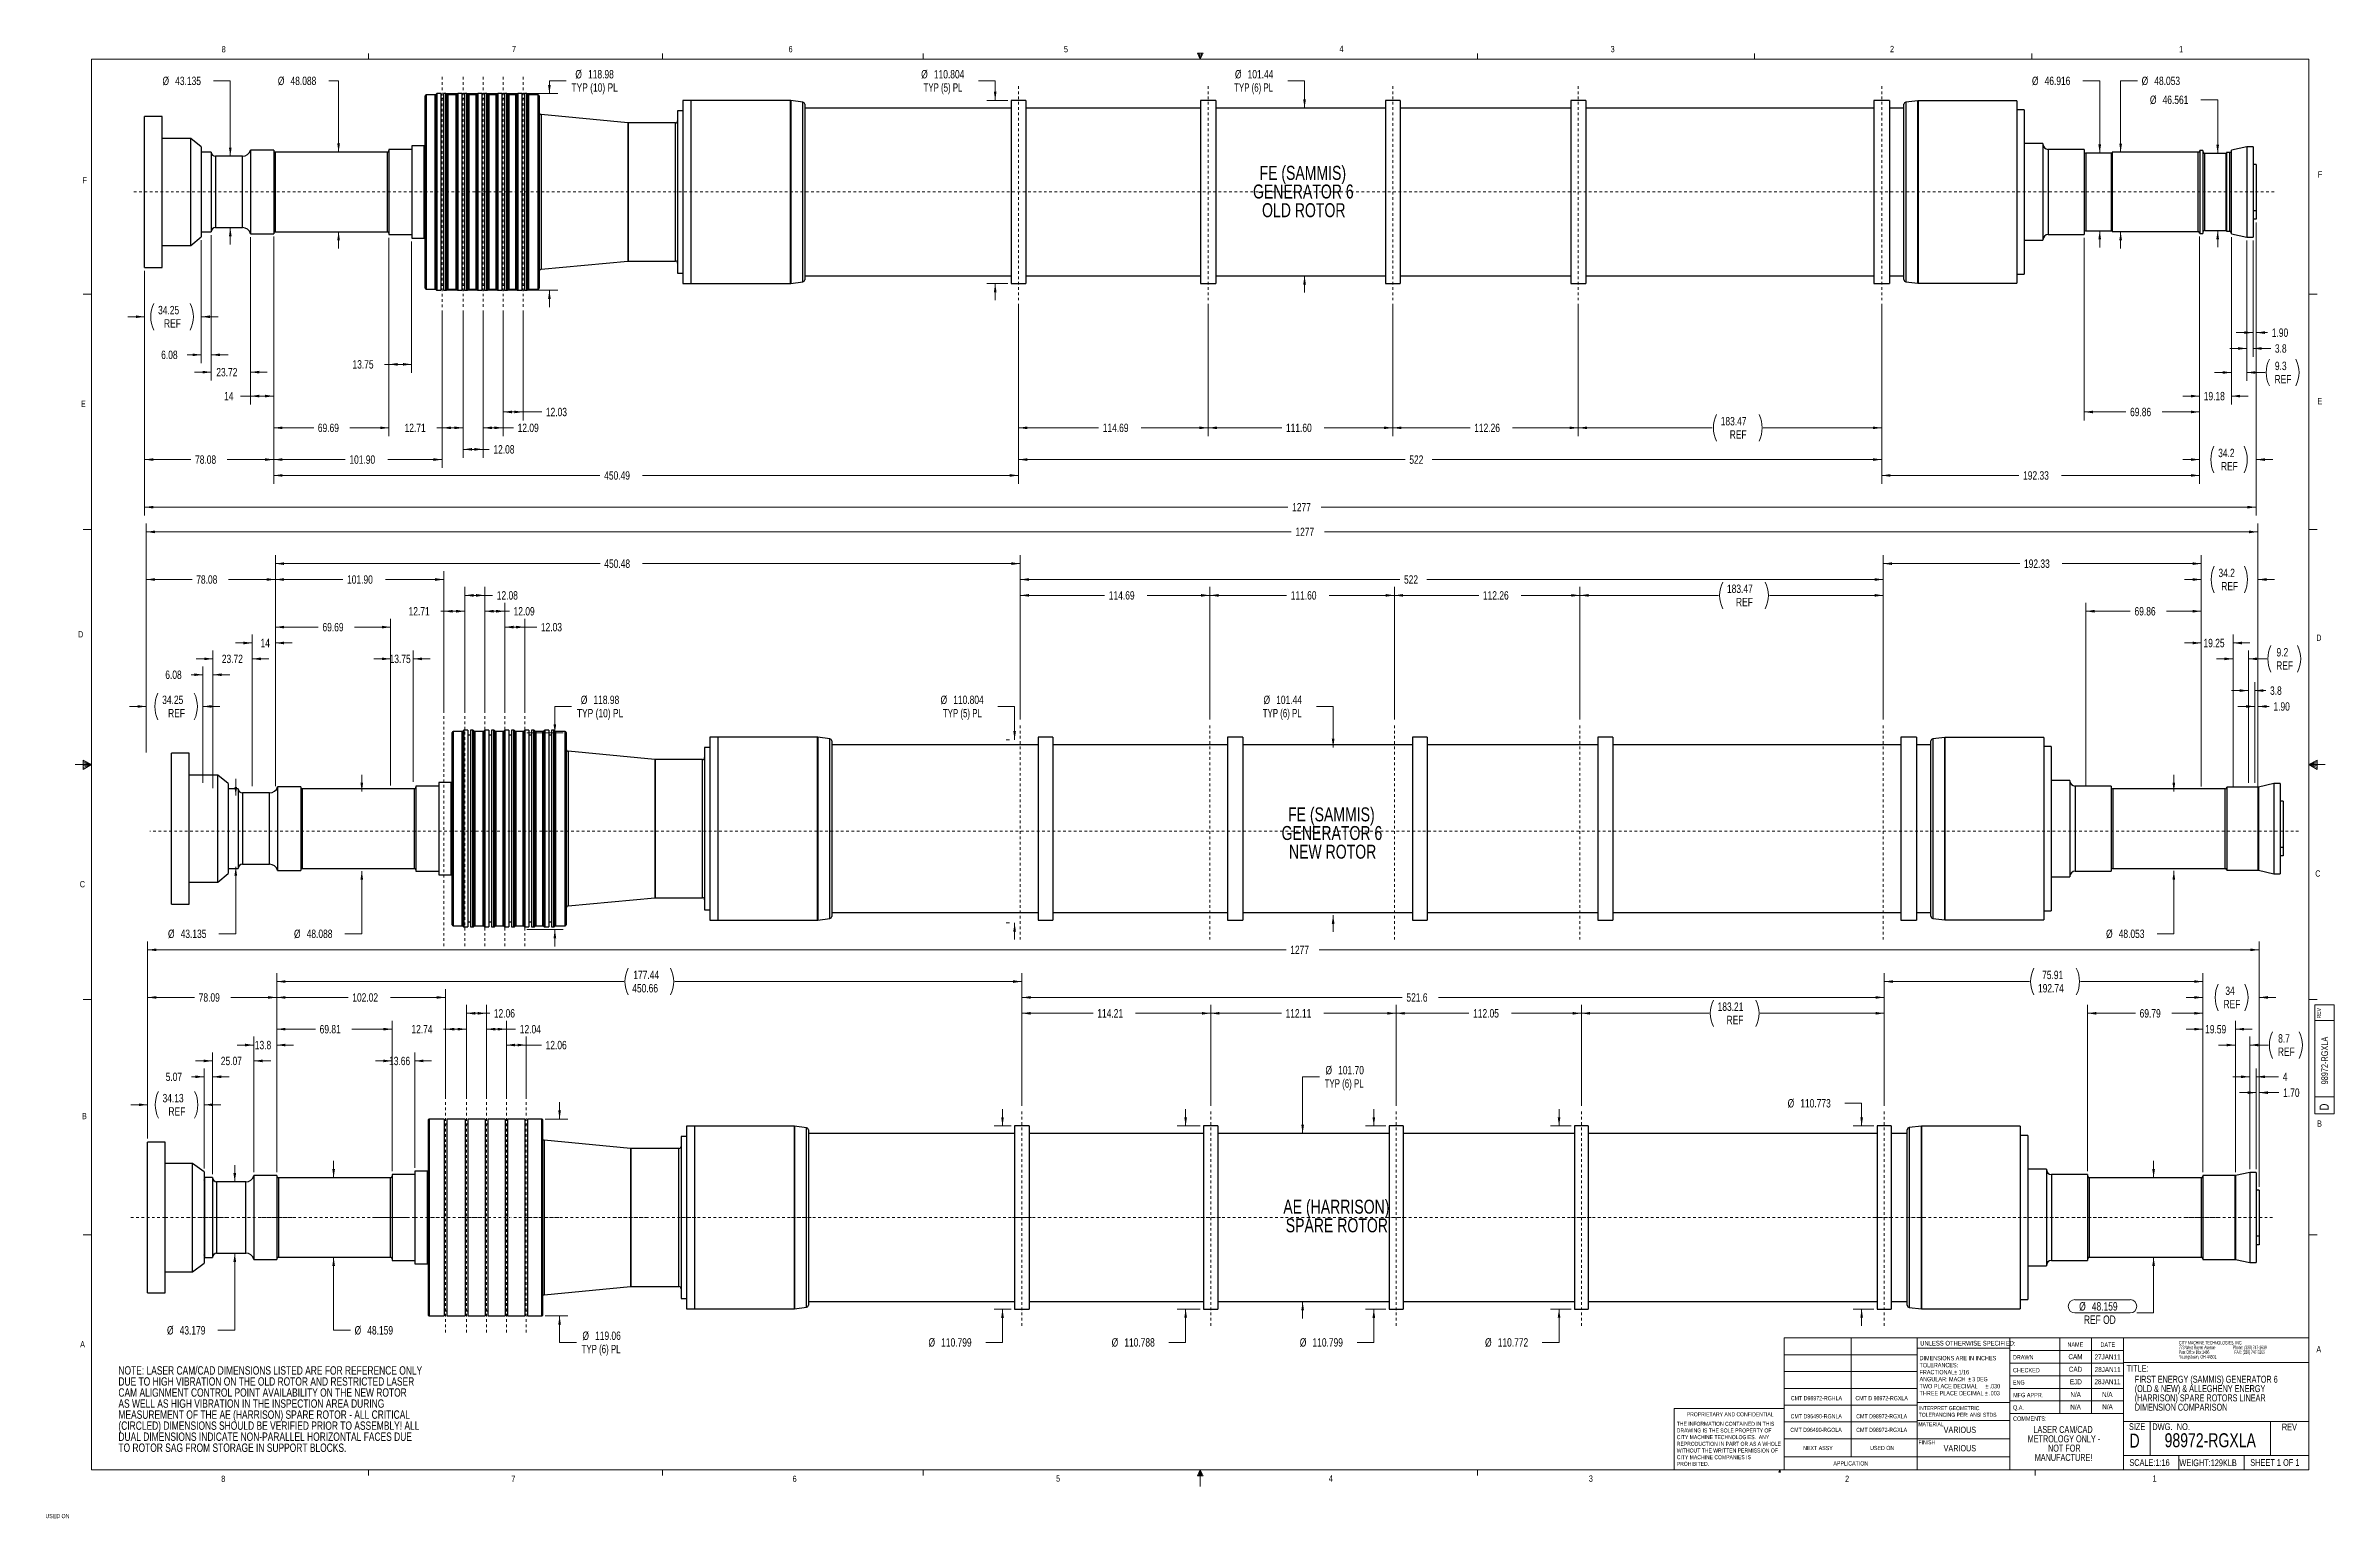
# Model space of a CAD drawing. Header units: millimetres. Extents: x -0.4 to 86.1, y -0.8 to 54.9.
import ezdxf

# ---------------------------------------------------------------- set-up
doc = ezdxf.new("R2010")
doc.units = ezdxf.units.MM
doc.linetypes.add('CENTERX2', pattern=[2.032, 1.27, -0.254, 0.254, -0.254])
doc.styles.add('SLDTEXTSTYLE0', font='TXT', dxfattribs={"width": 0.75})
doc.styles.add('SLDTEXTSTYLE1', font='TXT', dxfattribs={"width": 0.6875})
doc.styles.add('SLDTEXTSTYLE2', font='TXT', dxfattribs={"width": 0.694444})
doc.styles.add('SLDTEXTSTYLE3', font='TXT', dxfattribs={"width": 0.605})
doc.styles.add('SLDTEXTSTYLE4', font='TXT', dxfattribs={"width": 0.563689})
doc.styles.add('SLDTEXTSTYLE5', font='TXT', dxfattribs={"width": 0.553284})
doc.styles.add('SLDTEXTSTYLE6', font='TXT', dxfattribs={"width": 0.7})
doc.dimstyles.new('SLDDIMSTYLE0', dxfattribs={"dimtxt": 0.3175, "dimasz": 0.3302, "dimexe": 0, "dimexo": 0.0625, "dimgap": 0.079375, "dimtad": 0, "dimtih": 1, "dimtoh": 1, "dimlfac": 16, "dimrnd": 1e-09, "dimzin": 12, "dimdsep": 46, "dimtxsty": 'SLDTEXTSTYLE0', "dimsah": 1, "dimcen": 0.09, "dimadec": 0, "dimazin": 3, "dimtfac": 1, "dimtofl": 0, "dimtmove": 0, "dimatfit": 3, "dimfxl": 0, "dimfrac": 2, "dimtolj": 1, "dimtzin": 12, "dimarcsym": 0})
doc.dimstyles.new('SLDDIMSTYLE1', dxfattribs={"dimtxt": 0.3175, "dimasz": 0.3302, "dimexe": 0, "dimexo": 0.0625, "dimgap": 0.079375, "dimtad": 0, "dimtih": 1, "dimtoh": 1, "dimlfac": 16, "dimrnd": 1e-09, "dimzin": 4, "dimdsep": 46, "dimtxsty": 'SLDTEXTSTYLE0', "dimsah": 1, "dimcen": 0.09, "dimadec": 0, "dimazin": 1, "dimtfac": 1, "dimtofl": 0, "dimtmove": 0, "dimatfit": 3, "dimfxl": 0, "dimfrac": 2, "dimtolj": 1, "dimtzin": 12, "dimarcsym": 0})
doc.dimstyles.new('SLDDIMSTYLE2', dxfattribs={"dimtxt": 0.3175, "dimasz": 0.3302, "dimexe": 0, "dimexo": 0.0625, "dimgap": 0.079375, "dimtad": 0, "dimtih": 1, "dimtoh": 1, "dimlfac": 16, "dimrnd": 1e-09, "dimzin": 12, "dimdsep": 46, "dimtxsty": 'SLDTEXTSTYLE0', "dimsah": 1, "dimcen": 0.09, "dimadec": 0, "dimazin": 3, "dimtfac": 1, "dimtmove": 0, "dimatfit": 0, "dimfxl": 0, "dimfrac": 2, "dimtolj": 1, "dimtzin": 12, "dimarcsym": 0})
doc.dimstyles.new('SLDDIMSTYLE3', dxfattribs={"dimtxt": 0.3175, "dimasz": 0.3302, "dimexe": 0, "dimexo": 0.0625, "dimgap": 0.079375, "dimtad": 0, "dimtih": 1, "dimtoh": 1, "dimdec": 1, "dimlfac": 16, "dimrnd": 1e-09, "dimzin": 12, "dimdsep": 46, "dimtxsty": 'SLDTEXTSTYLE0', "dimsah": 1, "dimcen": 0.09, "dimadec": 0, "dimazin": 3, "dimtfac": 1, "dimtdec": 1, "dimtofl": 0, "dimtmove": 0, "dimatfit": 3, "dimfxl": 0, "dimfrac": 2, "dimtolj": 1, "dimtzin": 12, "dimarcsym": 0})
doc.dimstyles.new('SLDDIMSTYLE4', dxfattribs={"dimtxt": 0.3175, "dimasz": 0.3302, "dimexe": 0, "dimexo": 0.0625, "dimgap": 0.079375, "dimtad": 0, "dimtih": 1, "dimtoh": 1, "dimdec": 1, "dimlfac": 16, "dimrnd": 1e-09, "dimzin": 12, "dimdsep": 46, "dimtxsty": 'SLDTEXTSTYLE0', "dimsah": 1, "dimcen": 0.09, "dimadec": 0, "dimazin": 3, "dimtfac": 1, "dimtmove": 0, "dimatfit": 0, "dimfxl": 0, "dimfrac": 2, "dimtolj": 1, "dimtzin": 12, "dimarcsym": 0})
doc.dimstyles.new('SLDDIMSTYLE5', dxfattribs={"dimtxt": 0.3175, "dimasz": 0.3302, "dimexe": 0, "dimexo": 0.0625, "dimgap": 0.079375, "dimtad": 0, "dimtih": 1, "dimtoh": 1, "dimlfac": 16, "dimrnd": 1e-09, "dimzin": 4, "dimdsep": 46, "dimtxsty": 'SLDTEXTSTYLE0', "dimsah": 1, "dimcen": 0.09, "dimadec": 0, "dimazin": 1, "dimtfac": 1, "dimtmove": 0, "dimatfit": 0, "dimfxl": 0, "dimfrac": 2, "dimtolj": 1, "dimtzin": 12, "dimarcsym": 0})
doc.dimstyles.new('SLDDIMSTYLE6', dxfattribs={"dimtxt": 0.3175, "dimasz": 0.3302, "dimexe": 0, "dimexo": 0.0625, "dimgap": 0.079375, "dimtad": 0, "dimtih": 1, "dimtoh": 1, "dimdec": 3, "dimlfac": 16, "dimrnd": 1e-09, "dimzin": 12, "dimdsep": 46, "dimtxsty": 'SLDTEXTSTYLE0', "dimsah": 1, "dimcen": 0.09, "dimadec": 0, "dimazin": 3, "dimtfac": 1, "dimtdec": 3, "dimtmove": 0, "dimatfit": 0, "dimfxl": 0, "dimfrac": 2, "dimtolj": 1, "dimtzin": 12, "dimarcsym": 0})
doc.dimstyles.new('SLDDIMSTYLE7', dxfattribs={"dimtxt": 0.3175, "dimasz": 0.3302, "dimexe": 0, "dimexo": 0.0625, "dimgap": 0.079375, "dimtad": 0, "dimtih": 1, "dimtoh": 1, "dimdec": 1, "dimlfac": 16, "dimrnd": 1e-09, "dimzin": 12, "dimdsep": 46, "dimtxsty": 'SLDTEXTSTYLE0', "dimsah": 1, "dimcen": 0.09, "dimadec": 0, "dimazin": 3, "dimtfac": 1, "dimtdec": 1, "dimtmove": 0, "dimatfit": 0, "dimfxl": 0, "dimfrac": 2, "dimtolj": 1, "dimtzin": 12, "dimarcsym": 0})
doc.dimstyles.new('SLDDIMSTYLE8', dxfattribs={"dimtxt": 0.3175, "dimasz": 0.3302, "dimexe": 0, "dimexo": 0.0625, "dimgap": 0.079375, "dimtad": 0, "dimtih": 1, "dimtoh": 1, "dimdec": 0, "dimlfac": 16, "dimrnd": 1e-09, "dimzin": 12, "dimdsep": 46, "dimtxsty": 'SLDTEXTSTYLE0', "dimsah": 1, "dimcen": 0.09, "dimadec": 0, "dimazin": 3, "dimtfac": 1, "dimtdec": 0, "dimtofl": 0, "dimtmove": 0, "dimatfit": 3, "dimfxl": 0, "dimfrac": 2, "dimtolj": 1, "dimtzin": 12, "dimarcsym": 0})

msp = doc.modelspace()

# ---------------------------------------------------------------- texts
at = {"color": 7, "linetype": 'Continuous', "lineweight": 0}
for s, insert, char_height, attachment_point, style in [('8', (6.249262, 54.873739), 0.238125, 1, 'SLDTEXTSTYLE0'), ('7', (17.226817, 54.883174), 0.238125, 1, 'SLDTEXTSTYLE0'), ('6', (27.677216, 54.878468), 0.238125, 1, 'SLDTEXTSTYLE0'), ('5', (38.086647, 54.874613), 0.238125, 1, 'SLDTEXTSTYLE0'), ('4', (48.501773, 54.886197), 0.238125, 1, 'SLDTEXTSTYLE0'), ('3', (58.753529, 54.87964), 0.238125, 1, 'SLDTEXTSTYLE0'), ('2', (69.314608, 54.881976), 0.238125, 1, 'SLDTEXTSTYLE0'), ('1', (80.23971, 54.880924), 0.238125, 1, 'SLDTEXTSTYLE0'), ('F', (0.987212, 49.917258), 0.238125, 1, 'SLDTEXTSTYLE0'), ('F', (85.48719, 50.142855), 0.238125, 1, 'SLDTEXTSTYLE0'), ('E', (85.469654, 41.569615), 0.238125, 1, 'SLDTEXTSTYLE0'), ('E', (0.929635, 41.464016), 0.238125, 1, 'SLDTEXTSTYLE0'), ('D', (0.822224, 32.754536), 0.238125, 1, 'SLDTEXTSTYLE0'), ('D', (85.426035, 32.624138), 0.238125, 1, 'SLDTEXTSTYLE0'), ('C', (85.388337, 23.71119), 0.238125, 1, 'SLDTEXTSTYLE0'), ('C', (0.886861, 23.306385), 0.238125, 1, 'SLDTEXTSTYLE0'), ('B', (0.971713, 14.541376), 0.238125, 1, 'SLDTEXTSTYLE0'), ('B', (85.458417, 14.254348), 0.238125, 1, 'SLDTEXTSTYLE0'), ('A', (0.89967, 5.912847), 0.238125, 1, 'SLDTEXTSTYLE0'), ('UNLESS OTHERWISE SPECIFIED:', (70.453912, 5.92283), 0.1778, 1, 'SLDTEXTSTYLE0'), ('DRAWN', (73.95777, 5.3852), 0.1651, 1, 'SLDTEXTSTYLE0'), ('NAME', (76.020499, 5.865225), 0.1651, 1, 'SLDTEXTSTYLE0'), ('CAM', (76.32422, 5.420761), 0.1905, 2, 'SLDTEXTSTYLE0'), ('27JAN11', (77.536578, 5.410609), 0.1905, 2, 'SLDTEXTSTYLE0'), ('DATE', (77.269604, 5.860815), 0.1651, 1, 'SLDTEXTSTYLE0'), ('A', (85.430494, 5.723691), 0.238125, 1, 'SLDTEXTSTYLE0'), ('ENG', (73.955834, 4.433005), 0.1651, 1, 'SLDTEXTSTYLE0'), ('CHECKED', (73.963183, 4.896606), 0.1651, 1, 'SLDTEXTSTYLE0'), ('CAD', (76.325805, 4.943959), 0.1905, 2, 'SLDTEXTSTYLE0'), ('EJD', (76.339764, 4.468273), 0.1905, 2, 'SLDTEXTSTYLE0'), ('28JAN11', (77.53489, 4.472521), 0.1905, 2, 'SLDTEXTSTYLE0'), ('28JAN11', (77.542509, 4.93185), 0.1905, 2, 'SLDTEXTSTYLE0'), ('TITLE:', (78.257459, 5.012222), 0.254, 1, 'SLDTEXTSTYLE0'), ('CMT D98972-RGHLA', (65.564714, 3.834186), 0.15875, 1, 'SLDTEXTSTYLE0'), ('CMT D 98972-RGXLA', (68.007482, 3.834186), 0.15875, 1, 'SLDTEXTSTYLE0'), ('Q.A.', (73.964277, 3.48523), 0.1651, 1, 'SLDTEXTSTYLE0'), ('MFG APPR.', (73.968403, 3.957473), 0.1651, 1, 'SLDTEXTSTYLE0'), ('N/A', (76.32797, 3.514477), 0.1905, 2, 'SLDTEXTSTYLE0'), ('N/A', (76.329796, 3.98912), 0.1905, 2, 'SLDTEXTSTYLE0'), ('N/A', (77.52679, 3.993368), 0.1905, 2, 'SLDTEXTSTYLE0'), ('N/A', (77.535869, 3.524177), 0.1905, 2, 'SLDTEXTSTYLE0'), ('PROPRIETARY AND CONFIDENTIAL', (61.631073, 3.221215), 0.1524, 1, 'SLDTEXTSTYLE0'), ('CMT D96490-RGOLA', (65.544154, 2.637304), 0.15875, 1, 'SLDTEXTSTYLE0'), ('CMT D96490-RGNLA', (65.558632, 3.151672), 0.15875, 1, 'SLDTEXTSTYLE0'), ('CMT D98972-RGXLA', (68.036733, 3.151672), 0.15875, 1, 'SLDTEXTSTYLE0'), ('CMT D98972-RGXLA', (68.036733, 2.637304), 0.15875, 1, 'SLDTEXTSTYLE0'), ('MATERIAL', (70.386135, 2.848227), 0.1524, 1, 'SLDTEXTSTYLE0'), ('VARIOUS', (71.341039, 2.677901), 0.238125, 1, 'SLDTEXTSTYLE0'), ('COMMENTS:', (73.966496, 3.063796), 0.1651, 1, 'SLDTEXTSTYLE0'), ('SIZE', (78.346074, 2.808729), 0.254, 1, 'SLDTEXTSTYLE0'), ('DWG.  NO.', (79.226181, 2.805176), 0.254, 1, 'SLDTEXTSTYLE2'), ('REV', (84.126606, 2.795254), 0.254, 1, 'SLDTEXTSTYLE0'), ('NEXT ASSY', (66.032265, 1.950052), 0.15875, 1, 'SLDTEXTSTYLE0'), ('USED ON', (68.563525, 1.952683), 0.15875, 1, 'SLDTEXTSTYLE0'), ('FINISH', (70.393085, 2.166749), 0.1524, 1, 'SLDTEXTSTYLE0'), ('VARIOUS', (71.341039, 1.982869), 0.238125, 1, 'SLDTEXTSTYLE0'), ('D', (78.366115, 2.414771), 0.529167, 1, 'SLDTEXTSTYLE0'), ('98972-RGXLA', (81.419017, 2.429625), 0.52916667, 2, 'SLDTEXTSTYLE0'), ('APPLICATION', (67.173076, 1.367883), 0.15875, 1, 'SLDTEXTSTYLE0'), ('SCALE:1:16', (78.36298, 1.449391), 0.254, 1, 'SLDTEXTSTYLE0'), ('WEIGHT:129KLB', (80.252118, 1.440698), 0.254, 1, 'SLDTEXTSTYLE0'), ('SHEET 1 OF 1', (82.931205, 1.450217), 0.254, 1, 'SLDTEXTSTYLE1'), ('8', (6.233497, 0.825575), 0.238125, 1, 'SLDTEXTSTYLE0'), ('7', (17.195674, 0.823222), 0.238125, 1, 'SLDTEXTSTYLE0'), ('6', (27.830547, 0.825575), 0.238125, 1, 'SLDTEXTSTYLE0'), ('5', (37.789995, 0.83902), 0.238125, 1, 'SLDTEXTSTYLE0'), ('4', (48.098725, 0.838972), 0.238125, 1, 'SLDTEXTSTYLE0'), ('3', (57.93011, 0.83382), 0.238125, 1, 'SLDTEXTSTYLE0'), ('2', (67.617038, 0.826825), 0.238125, 1, 'SLDTEXTSTYLE0'), ('1', (79.236412, 0.833406), 0.238125, 1, 'SLDTEXTSTYLE0'), ('USED ON', (-0.41243, -0.622692), 0.15875, 1, 'SLDTEXTSTYLE0')]:
    msp.add_mtext(s, dxfattribs=dict(at, insert=insert, char_height=char_height, attachment_point=attachment_point, style=style))
at = {"color": 7, "linetype": 'Continuous', "lineweight": 0, "rotation": 90, "style": 'SLDTEXTSTYLE0'}
for s, insert, char_height, attachment_point in [('REV', (85.451051, 18.113701), 0.1524, 1), ('98972-RGXLA', (85.616674, 16.520358), 0.254, 2), ('D', (85.550738, 14.638112), 0.35, 1)]:
    msp.add_mtext(s, dxfattribs=dict(at, insert=insert, char_height=char_height, attachment_point=attachment_point))

# ---------------------------------------------------------------- blocks, each defined once
blk = doc.blocks.new('SW_NOTE_0')
at = {"color": 0, "linetype": 'Continuous', "lineweight": 0, "char_height": 0.3175, "attachment_point": 1, "style": 'SLDTEXTSTYLE0'}
for s, insert in [('NOTE: LASER CAM/CAD DIMENSIONS LISTED ARE FOR REFERENCE ONLY', (0, 0.409)), ('AS WELL AS HIGH VIBRATION IN THE INSPECTION AREA DURING', (0, -0.843)), ('CAM ALIGNMENT CONTROL POINT AVAILABILITY ON THE NEW ROTOR', (0, -0.426)), ('DUE TO HIGH VIBRATION ON THE OLD ROTOR AND RESTRICTED LASER', (0, -0.008)), ('(CIRCLED) DIMENSIONS SHOULD BE VERIFIED PRIOR TO ASSEMBLY! ALL', (0, -1.678)), ('MEASUREMENT OF THE AE (HARRISON) SPARE ROTOR - ALL CRITICAL', (0, -1.261)), ('TO ROTOR SAG FROM STORAGE IN SUPPORT BLOCKS.', (0, -2.513)), ('DUAL DIMENSIONS INDICATE NON-PARALLEL HORIZONTAL FACES DUE', (0, -2.096))]:
    blk.add_mtext(s, dxfattribs=dict(at, insert=insert))
blk = doc.blocks.new('SW_NOTE_0_1')
at = {"color": 0, "linetype": 'Continuous', "lineweight": 0, "char_height": 0.26458, "attachment_point": 1, "style": 'SLDTEXTSTYLE0'}
for s, insert in [('(OLD & NEW) & ALLEGHENY ENERGY', (0, -0.012)), ('FIRST ENERGY (SAMMIS) GENERATOR 6', (0, 0.341)), ('(HARRISON) SPARE ROTORS LINEAR', (0, -0.364)), ('DIMENSION COMPARISON', (0, -0.717))]:
    blk.add_mtext(s, dxfattribs=dict(at, insert=insert))
blk = doc.blocks.new('SW_NOTE_0_2')
at = {"color": 0, "linetype": 'Continuous', "lineweight": 0, "char_height": 0.13229, "attachment_point": 1}
for s, insert, style in [('CITY MACHINE TECHNOLOGIES, INC.', (0, 0.171), 'SLDTEXTSTYLE3'), ('773 West Rayen Avenue                   Phone: (330) 747-2639', (0, -0.006), 'SLDTEXTSTYLE4'), ('Youngstown, OH 44501', (0, -0.359), 'SLDTEXTSTYLE3'), ('Post Office Box 1466                            FAX: (330) 747-3205', (0, -0.182), 'SLDTEXTSTYLE5')]:
    blk.add_mtext(s, dxfattribs=dict(at, insert=insert, style=style))
blk = doc.blocks.new('SW_NOTE_0_3')
at = {"color": 0, "linetype": 'Continuous', "lineweight": 0, "char_height": 0.1524, "attachment_point": 1, "style": 'SLDTEXTSTYLE0'}
for s, insert in [('INTERPRET GEOMETRIC', (0, 0.196)), ('TOLERANCING PER: ANSI STDS', (0, -0.056))]:
    blk.add_mtext(s, dxfattribs=dict(at, insert=insert))
blk = doc.blocks.new('SW_NOTE_0_4')
at = {"color": 0, "linetype": 'Continuous', "lineweight": 0, "char_height": 0.1651, "attachment_point": 1}
for s, insert, style in [('DIMENSIONS ARE IN INCHES', (0, 0.213), 'SLDTEXTSTYLE0'), ('ANGULAR: MACH', (0, -0.582), 'SLDTEXTSTYLE0'), ('TOLERANCES:', (0, -0.052), 'SLDTEXTSTYLE0'), ('TWO PLACE DECIMAL', (0, -0.848), 'SLDTEXTSTYLE0'), ('FRACTIONAL', (0, -0.317), 'SLDTEXTSTYLE0'), ('%%p', (1.315, -0.317), 'SLDTEXTSTYLE0'), ('1/16', (1.472, -0.317), 'SLDTEXTSTYLE0'), ('%%p', (1.837, -0.582), 'SLDTEXTSTYLE0'), ('3 DEG', (1.995, -0.582), 'SLDTEXTSTYLE6'), ('.030', (2.645, -0.848), 'SLDTEXTSTYLE0'), ('THREE PLACE DECIMAL', (0, -1.113), 'SLDTEXTSTYLE0'), ('%%p', (2.473, -1.113), 'SLDTEXTSTYLE0'), ('%%p', (2.488, -0.848), 'SLDTEXTSTYLE0'), ('.003', (2.631, -1.113), 'SLDTEXTSTYLE0')]:
    blk.add_mtext(s, dxfattribs=dict(at, insert=insert, style=style))
blk = doc.blocks.new('SW_NOTE_0_5')
at = {"color": 0, "linetype": 'Continuous', "lineweight": 0, "char_height": 0.1524, "attachment_point": 1, "style": 'SLDTEXTSTYLE0'}
for s, insert in [('THE INFORMATION CONTAINED IN THIS', (0, 0.196)), ('WITHOUT THE WRITTEN PERMISSION OF', (0, -0.813)), ('CITY MACHINE TECHNOLOGIES.  ANY', (0, -0.308)), ('DRAWING IS THE SOLE PROPERTY OF', (0, -0.056)), ('REPRODUCTION IN PART OR AS A WHOLE', (0, -0.561)), ('CITY MACHINE COMPANIES IS', (0, -1.066)), ('PROHIBITED.', (0, -1.318))]:
    blk.add_mtext(s, dxfattribs=dict(at, insert=insert))
blk = doc.blocks.new('SW_NOTE_0_6')
at = {"color": 0, "linetype": 'Continuous', "lineweight": 0, "attachment_point": 2, "style": 'SLDTEXTSTYLE0'}
for s, insert, char_height in [('LASER CAM/CAD', (1.41, 0.341), 0.26458), ('METROLOGY ONLY -', (1.444, -0.012), 0.26458), ('MANUFACTURE!', (1.429, -0.717), 0.26458), ('NOT FOR', (1.459, -0.364), 0.2646)]:
    blk.add_mtext(s, dxfattribs=dict(at, insert=insert, char_height=char_height))
blk = doc.blocks.new('_D')
at = {"color": 7, "linetype": 'Continuous', "lineweight": 0}
for p, q in [((81.019, 47.666), (81.019, 38.324)), ((68.999, 45.135), (68.999, 38.324)), ((68.999, 38.641), (74.186, 38.641)), ((81.019, 38.641), (75.792, 38.641))]:
    blk.add_line(p, q, dxfattribs=at)
at = {"color": 7, "linetype": 'Continuous', "lineweight": 18}
for points in [[(68.999, 38.641), (69.329, 38.591), (69.329, 38.692)], [(81.019, 38.641), (80.689, 38.692), (80.689, 38.591)]]:
    blk.add_solid(points, dxfattribs=at)
at = {"color": 7, "linetype": 'Continuous', "lineweight": 18, "insert": (74.344, 38.799), "char_height": 0.3175, "attachment_point": 1, "style": 'SLDTEXTSTYLE0'}
blk.add_mtext('192.33', dxfattribs=at)
blk = doc.blocks.new('_D_1')
at = {"color": 7, "linetype": 'Continuous', "lineweight": 0}
for p, q in [((57.532, 45.135), (57.532, 40.124)), ((68.999, 45.135), (68.999, 40.124)), ((57.532, 40.441), (62.597, 40.441)), ((68.999, 40.441), (64.521, 40.441))]:
    blk.add_line(p, q, dxfattribs=at)
at = {"color": 7, "linetype": 'Continuous', "lineweight": 18}
for centre, start, end in [((63.762, 40.441), 153.43495, 206.56505), ((63.356, 40.441), 333.43495, 26.56505)]:
    blk.add_arc(centre, 1.125, start, end, dxfattribs=at)
for points in [[(57.532, 40.441), (57.862, 40.391), (57.862, 40.492)], [(68.999, 40.441), (68.668, 40.492), (68.668, 40.391)]]:
    blk.add_solid(points, dxfattribs=at)
at = {"color": 7, "linetype": 'Continuous', "lineweight": 18, "char_height": 0.3175, "attachment_point": 1, "style": 'SLDTEXTSTYLE0'}
for s, insert in [('183.47', (62.915, 40.851)), ('REF', (63.255, 40.348))]:
    blk.add_mtext(s, dxfattribs=dict(at, insert=insert))
blk = doc.blocks.new('_D_2')
at = {"color": 7, "linetype": 'Continuous', "lineweight": 0}
for p, q in [((50.515, 45.135), (50.515, 40.124)), ((57.532, 45.135), (57.532, 40.124)), ((50.515, 40.441), (53.437, 40.441)), ((57.532, 40.441), (55.044, 40.441))]:
    blk.add_line(p, q, dxfattribs=at)
at = {"color": 7, "linetype": 'Continuous', "lineweight": 18}
for points in [[(50.515, 40.441), (50.845, 40.391), (50.845, 40.492)], [(57.532, 40.441), (57.201, 40.492), (57.201, 40.391)]]:
    blk.add_solid(points, dxfattribs=at)
at = {"color": 7, "linetype": 'Continuous', "lineweight": 18, "insert": (53.596, 40.599), "char_height": 0.3175, "attachment_point": 1, "style": 'SLDTEXTSTYLE0'}
blk.add_mtext('112.26', dxfattribs=at)
blk = doc.blocks.new('_D_3')
at = {"color": 7, "linetype": 'Continuous', "lineweight": 0}
for p, q in [((43.54, 45.135), (43.54, 40.124)), ((50.515, 45.135), (50.515, 40.124)), ((43.54, 40.441), (46.322, 40.441)), ((50.515, 40.441), (47.929, 40.441))]:
    blk.add_line(p, q, dxfattribs=at)
at = {"color": 7, "linetype": 'Continuous', "lineweight": 18}
for points in [[(43.54, 40.441), (43.87, 40.391), (43.87, 40.492)], [(50.515, 40.441), (50.185, 40.492), (50.185, 40.391)]]:
    blk.add_solid(points, dxfattribs=at)
at = {"color": 7, "linetype": 'Continuous', "lineweight": 18, "insert": (46.481, 40.599), "char_height": 0.3175, "attachment_point": 1, "style": 'SLDTEXTSTYLE0'}
blk.add_mtext('111.60', dxfattribs=at)
blk = doc.blocks.new('_D_4')
at = {"color": 7, "linetype": 'Continuous', "lineweight": 0}
for p, q in [((36.372, 45.135), (36.372, 40.124)), ((43.54, 45.135), (43.54, 40.124)), ((36.372, 40.441), (39.396, 40.441)), ((43.54, 40.441), (41.003, 40.441))]:
    blk.add_line(p, q, dxfattribs=at)
at = {"color": 7, "linetype": 'Continuous', "lineweight": 18}
for points in [[(36.372, 40.441), (36.702, 40.391), (36.702, 40.492)], [(43.54, 40.441), (43.21, 40.492), (43.21, 40.391)]]:
    blk.add_solid(points, dxfattribs=at)
at = {"color": 7, "linetype": 'Continuous', "lineweight": 18, "insert": (39.555, 40.599), "char_height": 0.3175, "attachment_point": 1, "style": 'SLDTEXTSTYLE0'}
blk.add_mtext('114.69', dxfattribs=at)
blk = doc.blocks.new('_D_5')
at = {"color": 7, "linetype": 'Continuous', "lineweight": 0}
for p, q in [((76.653, 47.624), (76.653, 40.724)), ((81.019, 47.671), (81.019, 40.724)), ((76.653, 41.041), (78.23, 41.041)), ((81.019, 41.041), (79.602, 41.041))]:
    blk.add_line(p, q, dxfattribs=at)
at = {"color": 7, "linetype": 'Continuous', "lineweight": 18}
for points in [[(76.653, 41.041), (76.983, 40.991), (76.983, 41.092)], [(81.019, 41.041), (80.689, 41.092), (80.689, 40.991)]]:
    blk.add_solid(points, dxfattribs=at)
at = {"color": 7, "linetype": 'Continuous', "lineweight": 18, "insert": (78.388, 41.199), "char_height": 0.3175, "attachment_point": 1, "style": 'SLDTEXTSTYLE0'}
blk.add_mtext('69.86', dxfattribs=at)
blk = doc.blocks.new('_D_6')
at = {"color": 7, "linetype": 'Continuous', "lineweight": 0}
for p, q in [((8.217, 47.654), (8.217, 40.124)), ((12.572, 47.627), (12.572, 40.124)), ((8.217, 40.441), (9.727, 40.441)), ((12.572, 40.441), (11.099, 40.441))]:
    blk.add_line(p, q, dxfattribs=at)
at = {"color": 7, "linetype": 'Continuous', "lineweight": 18}
for points in [[(8.217, 40.441), (8.547, 40.391), (8.547, 40.492)], [(12.572, 40.441), (12.242, 40.492), (12.242, 40.391)]]:
    blk.add_solid(points, dxfattribs=at)
at = {"color": 7, "linetype": 'Continuous', "lineweight": 18, "insert": (9.885, 40.599), "char_height": 0.3175, "attachment_point": 1, "style": 'SLDTEXTSTYLE0'}
blk.add_mtext('69.69', dxfattribs=at)
blk = doc.blocks.new('_D_7')
at = {"color": 7, "linetype": 'Continuous', "lineweight": 0}
for p, q in [((8.217, 47.67), (8.217, 38.924)), ((14.586, 44.879), (14.586, 38.924)), ((8.217, 39.241), (10.918, 39.241)), ((14.586, 39.241), (12.525, 39.241))]:
    blk.add_line(p, q, dxfattribs=at)
at = {"color": 7, "linetype": 'Continuous', "lineweight": 18}
for points in [[(8.217, 39.241), (8.547, 39.191), (8.547, 39.292)], [(14.586, 39.241), (14.255, 39.292), (14.255, 39.191)]]:
    blk.add_solid(points, dxfattribs=at)
at = {"color": 7, "linetype": 'Continuous', "lineweight": 18, "insert": (11.077, 39.399), "char_height": 0.3175, "attachment_point": 1, "style": 'SLDTEXTSTYLE0'}
blk.add_mtext('101.90', dxfattribs=at)
blk = doc.blocks.new('_D_8')
at = {"color": 7, "linetype": 'Continuous', "lineweight": 0}
for p, q in [((14.586, 44.879), (14.586, 40.124)), ((15.38, 44.879), (15.38, 40.124)), ((14.586, 40.441), (14.378, 40.441)), ((15.38, 40.441), (14.586, 40.441))]:
    blk.add_line(p, q, dxfattribs=at)
at = {"color": 7, "linetype": 'Continuous', "lineweight": 18}
for points in [[(14.586, 40.441), (14.916, 40.391), (14.916, 40.492)], [(15.38, 40.441), (15.049, 40.492), (15.049, 40.391)]]:
    blk.add_solid(points, dxfattribs=at)
at = {"color": 7, "linetype": 'Continuous', "lineweight": 18, "insert": (13.164, 40.599), "char_height": 0.3175, "attachment_point": 1, "style": 'SLDTEXTSTYLE0'}
blk.add_mtext('12.71', dxfattribs=at)
blk = doc.blocks.new('_D_9')
at = {"color": 7, "linetype": 'Continuous', "lineweight": 0}
for p, q in [((15.38, 44.879), (15.38, 39.311)), ((16.135, 44.879), (16.135, 39.311)), ((15.38, 39.628), (16.135, 39.628)), ((16.135, 39.628), (16.363, 39.628))]:
    blk.add_line(p, q, dxfattribs=at)
at = {"color": 7, "linetype": 'Continuous', "lineweight": 18}
for points in [[(15.38, 39.628), (15.71, 39.578), (15.71, 39.679)], [(16.135, 39.628), (15.804, 39.679), (15.804, 39.578)]]:
    blk.add_solid(points, dxfattribs=at)
at = {"color": 7, "linetype": 'Continuous', "lineweight": 18, "insert": (16.521, 39.786), "char_height": 0.3175, "attachment_point": 1, "style": 'SLDTEXTSTYLE0'}
blk.add_mtext('12.08', dxfattribs=at)
blk = doc.blocks.new('_D_10')
at = {"color": 7, "linetype": 'Continuous', "lineweight": 0}
for p, q in [((16.135, 44.879), (16.135, 40.124)), ((16.89, 44.879), (16.89, 40.124)), ((16.135, 40.441), (16.89, 40.441)), ((16.89, 40.441), (17.278, 40.441))]:
    blk.add_line(p, q, dxfattribs=at)
at = {"color": 7, "linetype": 'Continuous', "lineweight": 18}
for points in [[(16.135, 40.441), (16.465, 40.391), (16.465, 40.492)], [(16.89, 40.441), (16.56, 40.492), (16.56, 40.391)]]:
    blk.add_solid(points, dxfattribs=at)
at = {"color": 7, "linetype": 'Continuous', "lineweight": 18, "insert": (17.437, 40.599), "char_height": 0.3175, "attachment_point": 1, "style": 'SLDTEXTSTYLE0'}
blk.add_mtext('12.09', dxfattribs=at)
blk = doc.blocks.new('_D_11')
at = {"color": 7, "linetype": 'Continuous', "lineweight": 0}
for p, q in [((16.89, 44.879), (16.89, 40.724)), ((17.642, 44.879), (17.642, 40.724)), ((16.89, 41.041), (17.642, 41.041)), ((17.642, 41.041), (18.347, 41.041))]:
    blk.add_line(p, q, dxfattribs=at)
at = {"color": 7, "linetype": 'Continuous', "lineweight": 18}
for points in [[(16.89, 41.041), (17.22, 40.991), (17.22, 41.092)], [(17.642, 41.041), (17.312, 41.092), (17.312, 40.991)]]:
    blk.add_solid(points, dxfattribs=at)
at = {"color": 7, "linetype": 'Continuous', "lineweight": 18, "insert": (18.505, 41.199), "char_height": 0.3175, "attachment_point": 1, "style": 'SLDTEXTSTYLE0'}
blk.add_mtext('12.03', dxfattribs=at)
blk = doc.blocks.new('_D_12')
at = {"color": 7, "linetype": 'Continuous', "lineweight": 0}
for p, q in [((8.217, 47.654), (8.217, 38.324)), ((36.372, 45.135), (36.372, 38.324)), ((8.217, 38.641), (20.55, 38.641)), ((36.372, 38.641), (22.157, 38.641))]:
    blk.add_line(p, q, dxfattribs=at)
at = {"color": 7, "linetype": 'Continuous', "lineweight": 18}
for points in [[(8.217, 38.641), (8.547, 38.591), (8.547, 38.692)], [(36.372, 38.641), (36.042, 38.692), (36.042, 38.591)]]:
    blk.add_solid(points, dxfattribs=at)
at = {"color": 7, "linetype": 'Continuous', "lineweight": 18, "insert": (20.709, 38.799), "char_height": 0.3175, "attachment_point": 1, "style": 'SLDTEXTSTYLE0'}
blk.add_mtext('450.49', dxfattribs=at)
blk = doc.blocks.new('_D_13')
at = {"color": 7, "linetype": 'Continuous', "lineweight": 0}
for p, q in [((5.477, 47.532), (5.477, 44.324)), ((3.337, 46.376), (3.337, 44.324)), ((3.337, 44.641), (2.702, 44.641)), ((5.477, 44.641), (6.112, 44.641))]:
    blk.add_line(p, q, dxfattribs=at)
at = {"color": 7, "linetype": 'Continuous', "lineweight": 18}
for centre, start, end in [((4.693, 44.641), 153.43495, 206.56505), ((4.053, 44.641), 333.43495, 26.56505)]:
    blk.add_arc(centre, 1.125, start, end, dxfattribs=at)
for points in [[(3.337, 44.641), (3.007, 44.692), (3.007, 44.591)], [(5.477, 44.641), (5.808, 44.591), (5.808, 44.692)]]:
    blk.add_solid(points, dxfattribs=at)
at = {"color": 7, "linetype": 'Continuous', "lineweight": 18, "char_height": 0.3175, "attachment_point": 1, "style": 'SLDTEXTSTYLE0'}
for s, insert in [('34.25', (3.846, 45.051)), ('REF', (4.069, 44.548))]:
    blk.add_mtext(s, dxfattribs=dict(at, insert=insert))
blk = doc.blocks.new('_D_14')
at = {"color": 7, "linetype": 'Continuous', "lineweight": 0}
for p, q in [((5.858, 47.727), (5.858, 42.884)), ((5.477, 47.532), (5.477, 42.884)), ((5.477, 43.202), (4.942, 43.202)), ((5.858, 43.202), (6.493, 43.202))]:
    blk.add_line(p, q, dxfattribs=at)
at = {"color": 7, "linetype": 'Continuous', "lineweight": 18}
for points in [[(5.477, 43.202), (5.147, 43.252), (5.147, 43.151)], [(5.858, 43.202), (6.188, 43.151), (6.188, 43.252)]]:
    blk.add_solid(points, dxfattribs=at)
at = {"color": 7, "linetype": 'Continuous', "lineweight": 18, "insert": (3.963, 43.359), "char_height": 0.3175, "attachment_point": 1, "style": 'SLDTEXTSTYLE0'}
blk.add_mtext('6.08', dxfattribs=at)
blk = doc.blocks.new('_D_15')
at = {"color": 7, "linetype": 'Continuous', "lineweight": 0}
for p, q in [((5.858, 47.727), (5.858, 42.229)), ((7.34, 47.654), (7.34, 42.229)), ((5.858, 42.546), (5.223, 42.546)), ((7.34, 42.546), (7.975, 42.546))]:
    blk.add_line(p, q, dxfattribs=at)
at = {"color": 7, "linetype": 'Continuous', "lineweight": 18}
for points in [[(5.858, 42.546), (5.527, 42.597), (5.527, 42.496)], [(7.34, 42.546), (7.67, 42.496), (7.67, 42.597)]]:
    blk.add_solid(points, dxfattribs=at)
at = {"color": 7, "linetype": 'Continuous', "lineweight": 18, "insert": (6.047, 42.704), "char_height": 0.3175, "attachment_point": 1, "style": 'SLDTEXTSTYLE0'}
blk.add_mtext('23.72', dxfattribs=at)
blk = doc.blocks.new('_D_16')
at = {"color": 7, "linetype": 'Continuous', "lineweight": 0}
for p, q in [((7.34, 47.654), (7.34, 41.324)), ((8.217, 47.654), (8.217, 41.324)), ((7.34, 41.641), (6.967, 41.641)), ((8.217, 41.641), (7.34, 41.641))]:
    blk.add_line(p, q, dxfattribs=at)
at = {"color": 7, "linetype": 'Continuous', "lineweight": 18}
for points in [[(7.34, 41.641), (7.67, 41.591), (7.67, 41.692)], [(8.217, 41.641), (7.886, 41.692), (7.886, 41.591)]]:
    blk.add_solid(points, dxfattribs=at)
at = {"color": 7, "linetype": 'Continuous', "lineweight": 18, "insert": (6.341, 41.799), "char_height": 0.3175, "attachment_point": 1, "style": 'SLDTEXTSTYLE0'}
blk.add_mtext('14', dxfattribs=at)
blk = doc.blocks.new('_D_17')
at = {"color": 7, "linetype": 'Continuous', "lineweight": 0}
for p, q in [((12.572, 47.627), (12.572, 42.524)), ((13.431, 47.488), (13.431, 42.524)), ((12.572, 42.841), (12.408, 42.841)), ((13.431, 42.841), (12.572, 42.841))]:
    blk.add_line(p, q, dxfattribs=at)
at = {"color": 7, "linetype": 'Continuous', "lineweight": 18}
for points in [[(12.572, 42.841), (12.902, 42.791), (12.902, 42.892)], [(13.431, 42.841), (13.101, 42.892), (13.101, 42.791)]]:
    blk.add_solid(points, dxfattribs=at)
at = {"color": 7, "linetype": 'Continuous', "lineweight": 18, "insert": (11.194, 42.999), "char_height": 0.3175, "attachment_point": 1, "style": 'SLDTEXTSTYLE0'}
blk.add_mtext('13.75', dxfattribs=at)
blk = doc.blocks.new('_D_18')
at = {"color": 7, "linetype": 'Continuous', "lineweight": 0}
for p, q in [((81.019, 47.666), (81.019, 41.324)), ((82.218, 47.648), (82.218, 41.324)), ((81.019, 41.641), (80.384, 41.641)), ((82.218, 41.641), (82.853, 41.641))]:
    blk.add_line(p, q, dxfattribs=at)
at = {"color": 7, "linetype": 'Continuous', "lineweight": 18}
for points in [[(81.019, 41.641), (80.689, 41.692), (80.689, 41.591)], [(82.218, 41.641), (82.548, 41.591), (82.548, 41.692)]]:
    blk.add_solid(points, dxfattribs=at)
at = {"color": 7, "linetype": 'Continuous', "lineweight": 18, "insert": (81.173, 41.799), "char_height": 0.3175, "attachment_point": 1, "style": 'SLDTEXTSTYLE0'}
blk.add_mtext('19.18', dxfattribs=at)
blk = doc.blocks.new('_D_19')
at = {"color": 7, "linetype": 'Continuous', "lineweight": 0}
for p, q in [((82.218, 47.648), (82.218, 42.216)), ((82.799, 47.527), (82.799, 42.216)), ((82.218, 42.533), (81.583, 42.533)), ((82.799, 42.533), (83.494, 42.533))]:
    blk.add_line(p, q, dxfattribs=at)
at = {"color": 7, "linetype": 'Continuous', "lineweight": 18}
for centre, start, end in [((84.659, 42.533), 153.43495, 206.56505), ((83.652, 42.533), 333.43495, 26.56505)]:
    blk.add_arc(centre, 1.125, start, end, dxfattribs=at)
for points in [[(82.218, 42.533), (81.888, 42.584), (81.888, 42.482)], [(82.799, 42.533), (83.129, 42.482), (83.129, 42.584)]]:
    blk.add_solid(points, dxfattribs=at)
at = {"color": 7, "linetype": 'Continuous', "lineweight": 18, "char_height": 0.3175, "attachment_point": 1, "style": 'SLDTEXTSTYLE0'}
for s, insert in [('REF', (83.851, 42.439)), ('9.3', (83.863, 42.942))]:
    blk.add_mtext(s, dxfattribs=dict(at, insert=insert))
blk = doc.blocks.new('_D_20')
at = {"color": 7, "linetype": 'Continuous', "lineweight": 0}
for p, q in [((82.799, 47.527), (82.799, 43.124)), ((83.037, 47.527), (83.037, 43.124)), ((82.799, 43.441), (82.164, 43.441)), ((83.037, 43.441), (83.704, 43.441))]:
    blk.add_line(p, q, dxfattribs=at)
at = {"color": 7, "linetype": 'Continuous', "lineweight": 18}
for points in [[(82.799, 43.441), (82.469, 43.492), (82.469, 43.391)], [(83.037, 43.441), (83.367, 43.391), (83.367, 43.492)]]:
    blk.add_solid(points, dxfattribs=at)
at = {"color": 7, "linetype": 'Continuous', "lineweight": 18, "insert": (83.863, 43.599), "char_height": 0.3175, "attachment_point": 1, "style": 'SLDTEXTSTYLE0'}
blk.add_mtext('3.8', dxfattribs=at)
blk = doc.blocks.new('_D_21')
at = {"color": 7, "linetype": 'Continuous', "lineweight": 0}
for p, q in [((83.156, 48.201), (83.156, 43.724)), ((83.037, 47.527), (83.037, 43.724)), ((83.037, 44.041), (82.402, 44.041)), ((83.156, 44.041), (83.587, 44.041))]:
    blk.add_line(p, q, dxfattribs=at)
at = {"color": 7, "linetype": 'Continuous', "lineweight": 18}
for points in [[(83.037, 44.041), (82.707, 44.092), (82.707, 43.991)], [(83.156, 44.041), (83.486, 43.991), (83.486, 44.092)]]:
    blk.add_solid(points, dxfattribs=at)
at = {"color": 7, "linetype": 'Continuous', "lineweight": 18, "insert": (83.746, 44.199), "char_height": 0.3175, "attachment_point": 1, "style": 'SLDTEXTSTYLE0'}
blk.add_mtext('1.90', dxfattribs=at)
blk = doc.blocks.new('_D_22')
at = {"color": 7, "linetype": 'Continuous', "lineweight": 0}
for p, q in [((10.3, 53.56), (10.669, 53.56)), ((10.669, 53.56), (10.669, 50.862)), ((10.669, 47.857), (10.669, 47.222))]:
    blk.add_line(p, q, dxfattribs=at)
at = {"color": 7, "linetype": 'Continuous', "lineweight": 18}
for points in [[(10.669, 50.862), (10.719, 51.193), (10.618, 51.193)], [(10.669, 47.857), (10.618, 47.527), (10.719, 47.527)]]:
    blk.add_solid(points, dxfattribs=at)
at = {"color": 7, "linetype": 'Continuous', "lineweight": 18, "char_height": 0.3175, "attachment_point": 1, "style": 'SLDTEXTSTYLE0'}
for s, insert in [('%%c', (8.373, 53.718)), ('48.088', (8.852, 53.718))]:
    blk.add_mtext(s, dxfattribs=dict(at, insert=insert))
blk = doc.blocks.new('_D_23')
at = {"color": 7, "linetype": 'Continuous', "lineweight": 0}
for p, q in [((14.663, 53.078), (18.956, 53.078)), ((19.273, 53.56), (18.638, 53.56)), ((18.638, 53.56), (18.638, 53.078)), ((14.663, 45.641), (18.956, 45.641)), ((18.638, 45.641), (18.638, 45.006))]:
    blk.add_line(p, q, dxfattribs=at)
at = {"color": 7, "linetype": 'Continuous', "lineweight": 18}
for points in [[(18.638, 53.078), (18.689, 53.408), (18.587, 53.408)], [(18.638, 45.641), (18.587, 45.311), (18.689, 45.311)]]:
    blk.add_solid(points, dxfattribs=at)
at = {"color": 7, "linetype": 'Continuous', "lineweight": 18, "char_height": 0.3175, "attachment_point": 1, "style": 'SLDTEXTSTYLE0'}
for s, insert in [('%%c', (19.619, 53.969)), ('118.98', (20.098, 53.969)), ('TYP (10) PL', (19.472, 53.466))]:
    blk.add_mtext(s, dxfattribs=dict(at, insert=insert))
blk = doc.blocks.new('_D_24')
at = {"color": 7, "linetype": 'Continuous', "lineweight": 0}
for p, q in [((34.854, 53.56), (35.489, 53.56)), ((35.967, 52.822), (35.172, 52.822)), ((35.489, 53.56), (35.489, 52.822)), ((35.967, 45.897), (35.172, 45.897)), ((35.489, 45.897), (35.489, 45.262))]:
    blk.add_line(p, q, dxfattribs=at)
at = {"color": 7, "linetype": 'Continuous', "lineweight": 18}
for points in [[(35.489, 52.822), (35.54, 53.152), (35.439, 53.152)], [(35.489, 45.897), (35.439, 45.567), (35.54, 45.567)]]:
    blk.add_solid(points, dxfattribs=at)
at = {"color": 7, "linetype": 'Continuous', "lineweight": 18, "char_height": 0.3175, "attachment_point": 1}
for s, insert, style in [('%%c', (32.692, 53.969), 'SLDTEXTSTYLE0'), ('110.804', (33.171, 53.969), 'SLDTEXTSTYLE0'), ('TYP (5) PL', (32.78, 53.466), 'SLDTEXTSTYLE6')]:
    blk.add_mtext(s, dxfattribs=dict(at, insert=insert, style=style))
blk = doc.blocks.new('_D_25')
at = {"color": 7, "linetype": 'Continuous', "lineweight": 0}
for p, q in [((46.548, 53.56), (47.183, 53.56)), ((47.183, 53.56), (47.183, 52.53)), ((47.183, 46.189), (47.183, 45.554))]:
    blk.add_line(p, q, dxfattribs=at)
at = {"color": 7, "linetype": 'Continuous', "lineweight": 18}
for points in [[(47.183, 52.53), (47.234, 52.86), (47.132, 52.86)], [(47.183, 46.189), (47.132, 45.859), (47.234, 45.859)]]:
    blk.add_solid(points, dxfattribs=at)
at = {"color": 7, "linetype": 'Continuous', "lineweight": 18, "char_height": 0.3175, "attachment_point": 1}
for s, insert, style in [('%%c', (44.552, 53.969), 'SLDTEXTSTYLE0'), ('101.44', (45.031, 53.969), 'SLDTEXTSTYLE0'), ('TYP (6) PL', (44.522, 53.466), 'SLDTEXTSTYLE6')]:
    blk.add_mtext(s, dxfattribs=dict(at, insert=insert, style=style))
blk = doc.blocks.new('_D_26')
at = {"color": 7, "linetype": 'Continuous', "lineweight": 0}
for p, q in [((78.667, 53.56), (78.032, 53.56)), ((78.032, 53.56), (78.032, 50.861)), ((78.032, 47.858), (78.032, 47.223))]:
    blk.add_line(p, q, dxfattribs=at)
at = {"color": 7, "linetype": 'Continuous', "lineweight": 18}
for points in [[(78.032, 50.861), (78.083, 51.191), (77.981, 51.191)], [(78.032, 47.858), (77.981, 47.528), (78.083, 47.528)]]:
    blk.add_solid(points, dxfattribs=at)
at = {"color": 7, "linetype": 'Continuous', "lineweight": 18, "char_height": 0.3175, "attachment_point": 1, "style": 'SLDTEXTSTYLE0'}
for s, insert in [('%%c', (78.826, 53.718)), ('48.053', (79.304, 53.718))]:
    blk.add_mtext(s, dxfattribs=dict(at, insert=insert))
blk = doc.blocks.new('_D_27')
at = {"color": 7, "linetype": 'Continuous', "lineweight": 0}
for p, q in [((76.606, 53.56), (77.241, 53.56)), ((77.241, 53.56), (77.241, 50.826)), ((77.241, 47.893), (77.241, 47.258))]:
    blk.add_line(p, q, dxfattribs=at)
at = {"color": 7, "linetype": 'Continuous', "lineweight": 18}
for points in [[(77.241, 50.826), (77.292, 51.156), (77.19, 51.156)], [(77.241, 47.893), (77.19, 47.563), (77.292, 47.563)]]:
    blk.add_solid(points, dxfattribs=at)
at = {"color": 7, "linetype": 'Continuous', "lineweight": 18, "char_height": 0.3175, "attachment_point": 1, "style": 'SLDTEXTSTYLE0'}
for s, insert in [('%%c', (74.679, 53.718)), ('46.916', (75.158, 53.718))]:
    blk.add_mtext(s, dxfattribs=dict(at, insert=insert))
blk = doc.blocks.new('_D_28')
at = {"color": 7, "linetype": 'Continuous', "lineweight": 0}
for p, q in [((81.065, 52.845), (81.7, 52.845)), ((81.7, 52.845), (81.7, 50.815)), ((81.7, 47.905), (81.7, 47.27))]:
    blk.add_line(p, q, dxfattribs=at)
at = {"color": 7, "linetype": 'Continuous', "lineweight": 18}
for points in [[(81.7, 50.815), (81.751, 51.145), (81.649, 51.145)], [(81.7, 47.905), (81.649, 47.574), (81.751, 47.574)]]:
    blk.add_solid(points, dxfattribs=at)
at = {"color": 7, "linetype": 'Continuous', "lineweight": 18, "char_height": 0.3175, "attachment_point": 1, "style": 'SLDTEXTSTYLE0'}
for s, insert in [('%%c', (79.139, 53.002)), ('46.561', (79.617, 53.002))]:
    blk.add_mtext(s, dxfattribs=dict(at, insert=insert))
blk = doc.blocks.new('_D_29')
at = {"color": 7, "linetype": 'Continuous', "lineweight": 0}
for p, q in [((5.94, 53.56), (6.575, 53.56)), ((6.575, 53.56), (6.575, 50.708)), ((6.575, 48.012), (6.575, 47.377))]:
    blk.add_line(p, q, dxfattribs=at)
at = {"color": 7, "linetype": 'Continuous', "lineweight": 18}
for points in [[(6.575, 50.708), (6.626, 51.038), (6.524, 51.038)], [(6.575, 48.012), (6.524, 47.681), (6.626, 47.681)]]:
    blk.add_solid(points, dxfattribs=at)
at = {"color": 7, "linetype": 'Continuous', "lineweight": 18, "char_height": 0.3175, "attachment_point": 1, "style": 'SLDTEXTSTYLE0'}
for s, insert in [('%%c', (4.013, 53.718)), ('43.135', (4.492, 53.718))]:
    blk.add_mtext(s, dxfattribs=dict(at, insert=insert))
blk = doc.blocks.new('_D_30')
at = {"color": 7, "linetype": 'Continuous', "lineweight": 0}
for p, q in [((36.372, 45.135), (36.372, 38.924)), ((68.999, 45.135), (68.999, 38.924)), ((36.372, 39.241), (50.984, 39.241)), ((68.999, 39.241), (52.005, 39.241))]:
    blk.add_line(p, q, dxfattribs=at)
at = {"color": 7, "linetype": 'Continuous', "lineweight": 18}
for points in [[(36.372, 39.241), (36.702, 39.191), (36.702, 39.292)], [(68.999, 39.241), (68.668, 39.292), (68.668, 39.191)]]:
    blk.add_solid(points, dxfattribs=at)
at = {"color": 7, "linetype": 'Continuous', "lineweight": 18, "insert": (51.143, 39.399), "char_height": 0.3175, "attachment_point": 1, "style": 'SLDTEXTSTYLE0'}
blk.add_mtext('522', dxfattribs=at)
blk = doc.blocks.new('_D_31')
at = {"color": 7, "linetype": 'Continuous', "lineweight": 0}
for p, q in [((81.019, 47.666), (81.019, 38.924)), ((83.156, 48.201), (83.156, 38.924)), ((81.019, 39.241), (80.384, 39.241)), ((83.156, 39.241), (83.791, 39.241))]:
    blk.add_line(p, q, dxfattribs=at)
at = {"color": 7, "linetype": 'Continuous', "lineweight": 18}
for centre, start, end in [((82.566, 39.241), 153.43495, 206.56505), ((81.691, 39.241), 333.43495, 26.56505)]:
    blk.add_arc(centre, 1.125, start, end, dxfattribs=at)
for points in [[(81.019, 39.241), (80.689, 39.292), (80.689, 39.191)], [(83.156, 39.241), (83.486, 39.191), (83.486, 39.292)]]:
    blk.add_solid(points, dxfattribs=at)
at = {"color": 7, "linetype": 'Continuous', "lineweight": 18, "char_height": 0.3175, "attachment_point": 1, "style": 'SLDTEXTSTYLE0'}
for s, insert in [('34.2', (81.719, 39.651)), ('REF', (81.824, 39.148))]:
    blk.add_mtext(s, dxfattribs=dict(at, insert=insert))
blk = doc.blocks.new('_D_32')
at = {"color": 7, "linetype": 'Continuous', "lineweight": 0}
for p, q in [((83.156, 48.201), (83.156, 37.124)), ((3.337, 46.376), (3.337, 37.124)), ((3.337, 37.441), (46.556, 37.441)), ((83.156, 37.441), (47.811, 37.441))]:
    blk.add_line(p, q, dxfattribs=at)
at = {"color": 7, "linetype": 'Continuous', "lineweight": 18}
for points in [[(3.337, 37.441), (3.667, 37.391), (3.667, 37.492)], [(83.156, 37.441), (82.826, 37.492), (82.826, 37.391)]]:
    blk.add_solid(points, dxfattribs=at)
at = {"color": 7, "linetype": 'Continuous', "lineweight": 18, "insert": (46.714, 37.599), "char_height": 0.3175, "attachment_point": 1, "style": 'SLDTEXTSTYLE0'}
blk.add_mtext('1277', dxfattribs=at)
blk = doc.blocks.new('_D_33')
at = {"color": 7, "linetype": 'Continuous', "lineweight": 0}
for p, q in [((8.217, 47.654), (8.217, 38.924)), ((3.337, 46.376), (3.337, 38.924)), ((3.337, 39.241), (5.084, 39.241)), ((8.217, 39.241), (6.457, 39.241))]:
    blk.add_line(p, q, dxfattribs=at)
at = {"color": 7, "linetype": 'Continuous', "lineweight": 18}
for points in [[(3.337, 39.241), (3.667, 39.191), (3.667, 39.292)], [(8.217, 39.241), (7.886, 39.292), (7.886, 39.191)]]:
    blk.add_solid(points, dxfattribs=at)
at = {"color": 7, "linetype": 'Continuous', "lineweight": 18, "insert": (5.243, 39.399), "char_height": 0.3175, "attachment_point": 1, "style": 'SLDTEXTSTYLE0'}
blk.add_mtext('78.08', dxfattribs=at)
blk = doc.blocks.new('SW_NOTE_0_7')
at = {"color": 0, "linetype": 'Continuous', "lineweight": 0, "attachment_point": 2, "style": 'SLDTEXTSTYLE0'}
for s, insert, char_height in [('FE (SAMMIS)', (1.993, 0.682), 0.52917), ('GENERATOR 6', (2.013, -0.023), 0.52917), ('OLD ROTOR', (2.03, -0.729), 0.5292)]:
    blk.add_mtext(s, dxfattribs=dict(at, insert=insert, char_height=char_height))
blk = doc.blocks.new('_D_34')
at = {"color": 7, "linetype": 'Continuous', "lineweight": 0}
for p, q in [((69.061, 29.413), (69.061, 35.624)), ((81.081, 26.882), (81.081, 35.624)), ((69.061, 35.307), (74.221, 35.307)), ((81.081, 35.307), (75.827, 35.307))]:
    blk.add_line(p, q, dxfattribs=at)
at = {"color": 7, "linetype": 'Continuous', "lineweight": 18}
for points in [[(69.061, 35.307), (69.391, 35.256), (69.391, 35.358)], [(81.081, 35.307), (80.751, 35.358), (80.751, 35.256)]]:
    blk.add_solid(points, dxfattribs=at)
at = {"color": 7, "linetype": 'Continuous', "lineweight": 18, "insert": (74.379, 35.465), "char_height": 0.3175, "attachment_point": 1, "style": 'SLDTEXTSTYLE0'}
blk.add_mtext('192.33', dxfattribs=at)
blk = doc.blocks.new('_D_35')
at = {"color": 7, "linetype": 'Continuous', "lineweight": 0}
for p, q in [((76.715, 26.924), (76.715, 33.824)), ((81.081, 26.882), (81.081, 33.824)), ((76.715, 33.507), (78.398, 33.507)), ((81.081, 33.507), (79.771, 33.507))]:
    blk.add_line(p, q, dxfattribs=at)
at = {"color": 7, "linetype": 'Continuous', "lineweight": 18}
for points in [[(76.715, 33.507), (77.045, 33.456), (77.045, 33.558)], [(81.081, 33.507), (80.751, 33.558), (80.751, 33.456)]]:
    blk.add_solid(points, dxfattribs=at)
at = {"color": 7, "linetype": 'Continuous', "lineweight": 18, "insert": (78.557, 33.665), "char_height": 0.3175, "attachment_point": 1, "style": 'SLDTEXTSTYLE0'}
blk.add_mtext('69.86', dxfattribs=at)
blk = doc.blocks.new('_D_36')
at = {"color": 7, "linetype": 'Continuous', "lineweight": 0}
for p, q in [((81.081, 32.307), (80.446, 32.307)), ((81.081, 26.882), (81.081, 32.624)), ((82.285, 26.883), (82.285, 32.624)), ((82.285, 32.307), (82.92, 32.307))]:
    blk.add_line(p, q, dxfattribs=at)
at = {"color": 7, "linetype": 'Continuous', "lineweight": 18}
for points in [[(81.081, 32.307), (80.751, 32.358), (80.751, 32.256)], [(82.285, 32.307), (82.615, 32.256), (82.615, 32.358)]]:
    blk.add_solid(points, dxfattribs=at)
at = {"color": 7, "linetype": 'Continuous', "lineweight": 18, "insert": (81.164, 32.465), "char_height": 0.3175, "attachment_point": 1, "style": 'SLDTEXTSTYLE0'}
blk.add_mtext('19.25', dxfattribs=at)
blk = doc.blocks.new('_D_37')
at = {"color": 7, "linetype": 'Continuous', "lineweight": 0}
for p, q in [((82.285, 26.883), (82.285, 32.024)), ((82.861, 27.021), (82.861, 32.024)), ((82.285, 31.707), (81.65, 31.707)), ((82.861, 31.707), (83.556, 31.707))]:
    blk.add_line(p, q, dxfattribs=at)
at = {"color": 7, "linetype": 'Continuous', "lineweight": 18}
for centre, start, end in [((84.721, 31.707), 153.43495, 206.56505), ((83.714, 31.707), 333.43495, 26.56505)]:
    blk.add_arc(centre, 1.125, start, end, dxfattribs=at)
for points in [[(82.285, 31.707), (81.954, 31.758), (81.954, 31.656)], [(82.861, 31.707), (83.191, 31.656), (83.191, 31.758)]]:
    blk.add_solid(points, dxfattribs=at)
at = {"color": 7, "linetype": 'Continuous', "lineweight": 18, "char_height": 0.3175, "attachment_point": 1, "style": 'SLDTEXTSTYLE0'}
for s, insert in [('9.2', (83.925, 32.116)), ('REF', (83.913, 31.613))]:
    blk.add_mtext(s, dxfattribs=dict(at, insert=insert))
blk = doc.blocks.new('_D_38')
at = {"color": 7, "linetype": 'Continuous', "lineweight": 0}
for p, q in [((82.861, 30.507), (82.226, 30.507)), ((82.861, 27.021), (82.861, 30.824)), ((83.099, 27.021), (83.099, 30.824)), ((83.099, 30.507), (83.521, 30.507))]:
    blk.add_line(p, q, dxfattribs=at)
at = {"color": 7, "linetype": 'Continuous', "lineweight": 18}
for points in [[(82.861, 30.507), (82.531, 30.558), (82.531, 30.456)], [(83.099, 30.507), (83.429, 30.456), (83.429, 30.558)]]:
    blk.add_solid(points, dxfattribs=at)
at = {"color": 7, "linetype": 'Continuous', "lineweight": 18, "insert": (83.679, 30.665), "char_height": 0.3175, "attachment_point": 1, "style": 'SLDTEXTSTYLE0'}
blk.add_mtext('3.8', dxfattribs=at)
blk = doc.blocks.new('_D_39')
at = {"color": 7, "linetype": 'Continuous', "lineweight": 0}
for p, q in [((83.099, 29.907), (82.464, 29.907)), ((83.099, 27.021), (83.099, 30.224)), ((83.218, 26.347), (83.218, 30.224)), ((83.218, 29.907), (83.649, 29.907))]:
    blk.add_line(p, q, dxfattribs=at)
at = {"color": 7, "linetype": 'Continuous', "lineweight": 18}
for points in [[(83.099, 29.907), (82.769, 29.958), (82.769, 29.856)], [(83.218, 29.907), (83.548, 29.856), (83.548, 29.958)]]:
    blk.add_solid(points, dxfattribs=at)
at = {"color": 7, "linetype": 'Continuous', "lineweight": 18, "insert": (83.808, 30.065), "char_height": 0.3175, "attachment_point": 1, "style": 'SLDTEXTSTYLE0'}
blk.add_mtext('1.90', dxfattribs=at)
blk = doc.blocks.new('_D_40')
at = {"color": 7, "linetype": 'Continuous', "lineweight": 0}
for p, q in [((57.594, 29.413), (57.594, 34.424)), ((57.594, 34.107), (62.834, 34.107)), ((69.061, 34.107), (64.758, 34.107)), ((69.061, 29.413), (69.061, 34.424))]:
    blk.add_line(p, q, dxfattribs=at)
at = {"color": 7, "linetype": 'Continuous', "lineweight": 18}
for centre, start, end in [((63.999, 34.107), 153.43495, 206.56505), ((63.593, 34.107), 333.43495, 26.56505)]:
    blk.add_arc(centre, 1.125, start, end, dxfattribs=at)
for points in [[(57.594, 34.107), (57.924, 34.056), (57.924, 34.158)], [(69.061, 34.107), (68.731, 34.158), (68.731, 34.056)]]:
    blk.add_solid(points, dxfattribs=at)
at = {"color": 7, "linetype": 'Continuous', "lineweight": 18, "char_height": 0.3175, "attachment_point": 1, "style": 'SLDTEXTSTYLE0'}
for s, insert in [('183.47', (63.152, 34.516)), ('REF', (63.492, 34.013))]:
    blk.add_mtext(s, dxfattribs=dict(at, insert=insert))
blk = doc.blocks.new('_D_41')
at = {"color": 7, "linetype": 'Continuous', "lineweight": 0}
for p, q in [((50.578, 29.413), (50.578, 34.424)), ((50.578, 34.107), (53.767, 34.107)), ((57.594, 34.107), (55.373, 34.107)), ((57.594, 29.413), (57.594, 34.424))]:
    blk.add_line(p, q, dxfattribs=at)
at = {"color": 7, "linetype": 'Continuous', "lineweight": 18}
for points in [[(50.578, 34.107), (50.908, 34.056), (50.908, 34.158)], [(57.594, 34.107), (57.264, 34.158), (57.264, 34.056)]]:
    blk.add_solid(points, dxfattribs=at)
at = {"color": 7, "linetype": 'Continuous', "lineweight": 18, "insert": (53.925, 34.265), "char_height": 0.3175, "attachment_point": 1, "style": 'SLDTEXTSTYLE0'}
blk.add_mtext('112.26', dxfattribs=at)
blk = doc.blocks.new('_D_42')
at = {"color": 7, "linetype": 'Continuous', "lineweight": 0}
for p, q in [((43.603, 29.413), (43.603, 34.424)), ((43.603, 34.107), (46.502, 34.107)), ((50.578, 34.107), (48.109, 34.107)), ((50.578, 29.413), (50.578, 34.424))]:
    blk.add_line(p, q, dxfattribs=at)
at = {"color": 7, "linetype": 'Continuous', "lineweight": 18}
for points in [[(43.603, 34.107), (43.933, 34.056), (43.933, 34.158)], [(50.578, 34.107), (50.247, 34.158), (50.247, 34.056)]]:
    blk.add_solid(points, dxfattribs=at)
at = {"color": 7, "linetype": 'Continuous', "lineweight": 18, "insert": (46.661, 34.265), "char_height": 0.3175, "attachment_point": 1, "style": 'SLDTEXTSTYLE0'}
blk.add_mtext('111.60', dxfattribs=at)
blk = doc.blocks.new('_D_43')
at = {"color": 7, "linetype": 'Continuous', "lineweight": 0}
for p, q in [((36.434, 29.413), (36.434, 34.424)), ((36.434, 34.107), (39.627, 34.107)), ((43.603, 34.107), (41.233, 34.107)), ((43.603, 29.413), (43.603, 34.424))]:
    blk.add_line(p, q, dxfattribs=at)
at = {"color": 7, "linetype": 'Continuous', "lineweight": 18}
for points in [[(36.434, 34.107), (36.765, 34.056), (36.765, 34.158)], [(43.603, 34.107), (43.272, 34.158), (43.272, 34.056)]]:
    blk.add_solid(points, dxfattribs=at)
at = {"color": 7, "linetype": 'Continuous', "lineweight": 18, "insert": (39.785, 34.265), "char_height": 0.3175, "attachment_point": 1, "style": 'SLDTEXTSTYLE0'}
blk.add_mtext('114.69', dxfattribs=at)
blk = doc.blocks.new('_D_44')
at = {"color": 7, "linetype": 'Continuous', "lineweight": 0}
for p, q in [((8.279, 26.894), (8.279, 35.624)), ((36.434, 29.413), (36.434, 35.624)), ((8.279, 35.307), (20.554, 35.307)), ((36.434, 35.307), (22.161, 35.307))]:
    blk.add_line(p, q, dxfattribs=at)
at = {"color": 7, "linetype": 'Continuous', "lineweight": 18}
for points in [[(8.279, 35.307), (8.609, 35.256), (8.609, 35.358)], [(36.434, 35.307), (36.104, 35.358), (36.104, 35.256)]]:
    blk.add_solid(points, dxfattribs=at)
at = {"color": 7, "linetype": 'Continuous', "lineweight": 18, "insert": (20.713, 35.465), "char_height": 0.3175, "attachment_point": 1, "style": 'SLDTEXTSTYLE0'}
blk.add_mtext('450.48', dxfattribs=at)
blk = doc.blocks.new('_D_45')
at = {"color": 7, "linetype": 'Continuous', "lineweight": 0}
for p, q in [((8.279, 26.894), (8.279, 35.024)), ((8.279, 34.707), (10.83, 34.707)), ((14.648, 34.707), (12.437, 34.707)), ((14.648, 29.669), (14.648, 35.024))]:
    blk.add_line(p, q, dxfattribs=at)
at = {"color": 7, "linetype": 'Continuous', "lineweight": 18}
for points in [[(8.279, 34.707), (8.609, 34.656), (8.609, 34.758)], [(14.648, 34.707), (14.318, 34.758), (14.318, 34.656)]]:
    blk.add_solid(points, dxfattribs=at)
at = {"color": 7, "linetype": 'Continuous', "lineweight": 18, "insert": (10.989, 34.865), "char_height": 0.3175, "attachment_point": 1, "style": 'SLDTEXTSTYLE0'}
blk.add_mtext('101.90', dxfattribs=at)
blk = doc.blocks.new('_D_46')
at = {"color": 7, "linetype": 'Continuous', "lineweight": 0}
for p, q in [((14.648, 29.669), (14.648, 33.824)), ((15.442, 29.669), (15.442, 33.824)), ((14.648, 33.507), (14.529, 33.507)), ((15.442, 33.507), (14.648, 33.507))]:
    blk.add_line(p, q, dxfattribs=at)
at = {"color": 7, "linetype": 'Continuous', "lineweight": 18}
for points in [[(14.648, 33.507), (14.978, 33.456), (14.978, 33.558)], [(15.442, 33.507), (15.112, 33.558), (15.112, 33.456)]]:
    blk.add_solid(points, dxfattribs=at)
at = {"color": 7, "linetype": 'Continuous', "lineweight": 18, "insert": (13.315, 33.665), "char_height": 0.3175, "attachment_point": 1, "style": 'SLDTEXTSTYLE0'}
blk.add_mtext('12.71', dxfattribs=at)
blk = doc.blocks.new('_D_47')
at = {"color": 7, "linetype": 'Continuous', "lineweight": 0}
for p, q in [((15.442, 29.669), (15.442, 34.424)), ((15.442, 34.107), (16.197, 34.107)), ((16.197, 29.669), (16.197, 34.424)), ((16.197, 34.107), (16.49, 34.107))]:
    blk.add_line(p, q, dxfattribs=at)
at = {"color": 7, "linetype": 'Continuous', "lineweight": 18}
for points in [[(15.442, 34.107), (15.772, 34.056), (15.772, 34.158)], [(16.197, 34.107), (15.867, 34.158), (15.867, 34.056)]]:
    blk.add_solid(points, dxfattribs=at)
at = {"color": 7, "linetype": 'Continuous', "lineweight": 18, "insert": (16.649, 34.265), "char_height": 0.3175, "attachment_point": 1, "style": 'SLDTEXTSTYLE0'}
blk.add_mtext('12.08', dxfattribs=at)
blk = doc.blocks.new('_D_48')
at = {"color": 7, "linetype": 'Continuous', "lineweight": 0}
for p, q in [((16.197, 29.669), (16.197, 33.824)), ((16.953, 29.669), (16.953, 33.824)), ((16.197, 33.507), (16.953, 33.507)), ((16.953, 33.507), (17.126, 33.507))]:
    blk.add_line(p, q, dxfattribs=at)
at = {"color": 7, "linetype": 'Continuous', "lineweight": 18}
for points in [[(16.197, 33.507), (16.527, 33.456), (16.527, 33.558)], [(16.953, 33.507), (16.623, 33.558), (16.623, 33.456)]]:
    blk.add_solid(points, dxfattribs=at)
at = {"color": 7, "linetype": 'Continuous', "lineweight": 18, "insert": (17.284, 33.665), "char_height": 0.3175, "attachment_point": 1, "style": 'SLDTEXTSTYLE0'}
blk.add_mtext('12.09', dxfattribs=at)
blk = doc.blocks.new('_D_49')
at = {"color": 7, "linetype": 'Continuous', "lineweight": 0}
for p, q in [((16.953, 29.669), (16.953, 33.224)), ((16.953, 32.907), (17.705, 32.907)), ((17.705, 29.669), (17.705, 33.224)), ((17.705, 32.907), (18.158, 32.907))]:
    blk.add_line(p, q, dxfattribs=at)
at = {"color": 7, "linetype": 'Continuous', "lineweight": 18}
for points in [[(16.953, 32.907), (17.283, 32.856), (17.283, 32.958)], [(17.705, 32.907), (17.374, 32.958), (17.374, 32.856)]]:
    blk.add_solid(points, dxfattribs=at)
at = {"color": 7, "linetype": 'Continuous', "lineweight": 18, "insert": (18.316, 33.065), "char_height": 0.3175, "attachment_point": 1, "style": 'SLDTEXTSTYLE0'}
blk.add_mtext('12.03', dxfattribs=at)
blk = doc.blocks.new('_D_50')
at = {"color": 7, "linetype": 'Continuous', "lineweight": 0}
for p, q in [((8.279, 26.894), (8.279, 33.224)), ((8.279, 32.907), (9.901, 32.907)), ((12.635, 32.907), (11.274, 32.907)), ((12.635, 26.921), (12.635, 33.224))]:
    blk.add_line(p, q, dxfattribs=at)
at = {"color": 7, "linetype": 'Continuous', "lineweight": 18}
for points in [[(8.279, 32.907), (8.609, 32.856), (8.609, 32.958)], [(12.635, 32.907), (12.304, 32.958), (12.304, 32.856)]]:
    blk.add_solid(points, dxfattribs=at)
at = {"color": 7, "linetype": 'Continuous', "lineweight": 18, "insert": (10.06, 33.065), "char_height": 0.3175, "attachment_point": 1, "style": 'SLDTEXTSTYLE0'}
blk.add_mtext('69.69', dxfattribs=at)
blk = doc.blocks.new('_D_51')
at = {"color": 7, "linetype": 'Continuous', "lineweight": 0}
for p, q in [((12.635, 26.921), (12.635, 32.024)), ((13.494, 27.06), (13.494, 32.024)), ((12.635, 31.707), (12, 31.707)), ((13.494, 31.707), (14.129, 31.707))]:
    blk.add_line(p, q, dxfattribs=at)
at = {"color": 7, "linetype": 'Continuous', "lineweight": 18}
for points in [[(12.635, 31.707), (12.304, 31.758), (12.304, 31.656)], [(13.494, 31.707), (13.824, 31.656), (13.824, 31.758)]]:
    blk.add_solid(points, dxfattribs=at)
at = {"color": 7, "linetype": 'Continuous', "lineweight": 18, "insert": (12.597, 31.865), "char_height": 0.3175, "attachment_point": 1, "style": 'SLDTEXTSTYLE0'}
blk.add_mtext('13.75', dxfattribs=at)
blk = doc.blocks.new('_D_52')
at = {"color": 7, "linetype": 'Continuous', "lineweight": 0}
for p, q in [((3.4, 29.907), (2.765, 29.907)), ((3.4, 28.172), (3.4, 30.224)), ((5.54, 27.016), (5.54, 30.224)), ((5.54, 29.907), (6.175, 29.907))]:
    blk.add_line(p, q, dxfattribs=at)
at = {"color": 7, "linetype": 'Continuous', "lineweight": 18}
for centre, start, end in [((4.848, 29.907), 153.43495, 206.56505), ((4.208, 29.907), 333.43495, 26.56505)]:
    blk.add_arc(centre, 1.125, start, end, dxfattribs=at)
for points in [[(3.4, 29.907), (3.069, 29.958), (3.069, 29.856)], [(5.54, 29.907), (5.87, 29.856), (5.87, 29.958)]]:
    blk.add_solid(points, dxfattribs=at)
at = {"color": 7, "linetype": 'Continuous', "lineweight": 18, "char_height": 0.3175, "attachment_point": 1, "style": 'SLDTEXTSTYLE0'}
for s, insert in [('34.25', (4.001, 30.316)), ('REF', (4.224, 29.813))]:
    blk.add_mtext(s, dxfattribs=dict(at, insert=insert))
blk = doc.blocks.new('_D_53')
at = {"color": 7, "linetype": 'Continuous', "lineweight": 0}
for p, q in [((5.54, 27.016), (5.54, 31.424)), ((5.92, 26.821), (5.92, 31.424)), ((5.54, 31.107), (5.097, 31.107)), ((5.92, 31.107), (6.555, 31.107))]:
    blk.add_line(p, q, dxfattribs=at)
at = {"color": 7, "linetype": 'Continuous', "lineweight": 18}
for points in [[(5.54, 31.107), (5.21, 31.158), (5.21, 31.056)], [(5.92, 31.107), (6.25, 31.056), (6.25, 31.158)]]:
    blk.add_solid(points, dxfattribs=at)
at = {"color": 7, "linetype": 'Continuous', "lineweight": 18, "insert": (4.118, 31.265), "char_height": 0.3175, "attachment_point": 1, "style": 'SLDTEXTSTYLE0'}
blk.add_mtext('6.08', dxfattribs=at)
blk = doc.blocks.new('_D_54')
at = {"color": 7, "linetype": 'Continuous', "lineweight": 0}
for p, q in [((5.92, 26.821), (5.92, 32.024)), ((7.403, 26.894), (7.403, 32.024)), ((5.92, 31.707), (5.285, 31.707)), ((7.403, 31.707), (8.038, 31.707))]:
    blk.add_line(p, q, dxfattribs=at)
at = {"color": 7, "linetype": 'Continuous', "lineweight": 18}
for points in [[(5.92, 31.707), (5.59, 31.758), (5.59, 31.656)], [(7.403, 31.707), (7.733, 31.656), (7.733, 31.758)]]:
    blk.add_solid(points, dxfattribs=at)
at = {"color": 7, "linetype": 'Continuous', "lineweight": 18, "insert": (6.254, 31.865), "char_height": 0.3175, "attachment_point": 1, "style": 'SLDTEXTSTYLE0'}
blk.add_mtext('23.72', dxfattribs=at)
blk = doc.blocks.new('_D_55')
at = {"color": 7, "linetype": 'Continuous', "lineweight": 0}
for p, q in [((7.403, 32.307), (6.768, 32.307)), ((7.403, 26.894), (7.403, 32.624)), ((8.279, 26.894), (8.279, 32.624)), ((8.279, 32.307), (8.914, 32.307))]:
    blk.add_line(p, q, dxfattribs=at)
at = {"color": 7, "linetype": 'Continuous', "lineweight": 18}
for points in [[(7.403, 32.307), (7.073, 32.358), (7.073, 32.256)], [(8.279, 32.307), (8.609, 32.256), (8.609, 32.358)]]:
    blk.add_solid(points, dxfattribs=at)
at = {"color": 7, "linetype": 'Continuous', "lineweight": 18, "insert": (7.719, 32.465), "char_height": 0.3175, "attachment_point": 1, "style": 'SLDTEXTSTYLE0'}
blk.add_mtext('14', dxfattribs=at)
blk = doc.blocks.new('_D_56')
at = {"color": 7, "linetype": 'Continuous', "lineweight": 0}
for p, q in [((11.546, 26.691), (11.546, 27.326)), ((11.546, 21.313), (11.546, 23.686)), ((10.911, 21.313), (11.546, 21.313))]:
    blk.add_line(p, q, dxfattribs=at)
at = {"color": 7, "linetype": 'Continuous', "lineweight": 18}
for points in [[(11.546, 26.691), (11.596, 27.022), (11.495, 27.022)], [(11.546, 23.686), (11.495, 23.356), (11.596, 23.356)]]:
    blk.add_solid(points, dxfattribs=at)
at = {"color": 7, "linetype": 'Continuous', "lineweight": 18, "char_height": 0.3175, "attachment_point": 1, "style": 'SLDTEXTSTYLE0'}
for s, insert in [('%%c', (8.984, 21.471)), ('48.088', (9.463, 21.471))]:
    blk.add_mtext(s, dxfattribs=dict(at, insert=insert))
blk = doc.blocks.new('_D_57')
at = {"color": 7, "linetype": 'Continuous', "lineweight": 0}
for p, q in [((19.479, 29.907), (18.844, 29.907)), ((18.844, 29.907), (18.844, 28.907)), ((17.782, 28.907), (19.162, 28.907)), ((17.782, 21.47), (19.162, 21.47)), ((18.844, 21.47), (18.844, 20.835))]:
    blk.add_line(p, q, dxfattribs=at)
at = {"color": 7, "linetype": 'Continuous', "lineweight": 18}
for points in [[(18.844, 28.907), (18.895, 29.237), (18.793, 29.237)], [(18.844, 21.47), (18.793, 21.14), (18.895, 21.14)]]:
    blk.add_solid(points, dxfattribs=at)
at = {"color": 7, "linetype": 'Continuous', "lineweight": 18, "char_height": 0.3175, "attachment_point": 1, "style": 'SLDTEXTSTYLE0'}
for s, insert in [('%%c', (19.825, 30.316)), ('118.98', (20.304, 30.316)), ('TYP (10) PL', (19.677, 29.813))]:
    blk.add_mtext(s, dxfattribs=dict(at, insert=insert))
blk = doc.blocks.new('_D_58')
at = {"color": 7, "linetype": 'Continuous', "lineweight": 0}
for p, q in [((35.588, 29.907), (36.223, 29.907)), ((36.223, 29.907), (36.223, 28.651)), ((36.03, 28.651), (35.905, 28.651)), ((36.03, 21.726), (35.905, 21.726)), ((36.223, 21.726), (36.223, 21.091))]:
    blk.add_line(p, q, dxfattribs=at)
at = {"color": 7, "linetype": 'Continuous', "lineweight": 18}
for points in [[(36.223, 28.651), (36.273, 28.981), (36.172, 28.981)], [(36.223, 21.726), (36.172, 21.396), (36.273, 21.396)]]:
    blk.add_solid(points, dxfattribs=at)
at = {"color": 7, "linetype": 'Continuous', "lineweight": 18, "char_height": 0.3175, "attachment_point": 1}
for s, insert, style in [('%%c', (33.425, 30.316), 'SLDTEXTSTYLE0'), ('110.804', (33.904, 30.316), 'SLDTEXTSTYLE0'), ('TYP (5) PL', (33.513, 29.813), 'SLDTEXTSTYLE6')]:
    blk.add_mtext(s, dxfattribs=dict(at, insert=insert, style=style))
blk = doc.blocks.new('_D_59')
at = {"color": 7, "linetype": 'Continuous', "lineweight": 0}
for p, q in [((47.629, 29.907), (48.264, 29.907)), ((48.264, 29.907), (48.264, 28.359)), ((48.264, 22.019), (48.264, 21.384))]:
    blk.add_line(p, q, dxfattribs=at)
at = {"color": 7, "linetype": 'Continuous', "lineweight": 18}
for points in [[(48.264, 28.359), (48.314, 28.689), (48.213, 28.689)], [(48.264, 22.019), (48.213, 21.688), (48.314, 21.688)]]:
    blk.add_solid(points, dxfattribs=at)
at = {"color": 7, "linetype": 'Continuous', "lineweight": 18, "char_height": 0.3175, "attachment_point": 1}
for s, insert, style in [('%%c', (45.632, 30.316), 'SLDTEXTSTYLE0'), ('101.44', (46.111, 30.316), 'SLDTEXTSTYLE0'), ('TYP (6) PL', (45.603, 29.813), 'SLDTEXTSTYLE6')]:
    blk.add_mtext(s, dxfattribs=dict(at, insert=insert, style=style))
blk = doc.blocks.new('_D_60')
at = {"color": 7, "linetype": 'Continuous', "lineweight": 0}
for p, q in [((80.042, 26.69), (80.042, 27.325)), ((80.042, 21.313), (80.042, 23.687)), ((79.407, 21.313), (80.042, 21.313))]:
    blk.add_line(p, q, dxfattribs=at)
at = {"color": 7, "linetype": 'Continuous', "lineweight": 18}
for points in [[(80.042, 26.69), (80.093, 27.021), (79.992, 27.021)], [(80.042, 23.687), (79.992, 23.357), (80.093, 23.357)]]:
    blk.add_solid(points, dxfattribs=at)
at = {"color": 7, "linetype": 'Continuous', "lineweight": 18, "char_height": 0.3175, "attachment_point": 1, "style": 'SLDTEXTSTYLE0'}
for s, insert in [('%%c', (77.481, 21.471)), ('48.053', (77.959, 21.471))]:
    blk.add_mtext(s, dxfattribs=dict(at, insert=insert))
blk = doc.blocks.new('_D_61')
at = {"color": 7, "linetype": 'Continuous', "lineweight": 0}
for p, q in [((6.782, 26.537), (6.782, 27.172)), ((6.782, 21.313), (6.782, 23.841)), ((6.147, 21.313), (6.782, 21.313))]:
    blk.add_line(p, q, dxfattribs=at)
at = {"color": 7, "linetype": 'Continuous', "lineweight": 18}
for points in [[(6.782, 26.537), (6.832, 26.867), (6.731, 26.867)], [(6.782, 23.841), (6.731, 23.51), (6.832, 23.51)]]:
    blk.add_solid(points, dxfattribs=at)
at = {"color": 7, "linetype": 'Continuous', "lineweight": 18, "char_height": 0.3175, "attachment_point": 1, "style": 'SLDTEXTSTYLE0'}
for s, insert in [('%%c', (4.22, 21.471)), ('43.135', (4.699, 21.471))]:
    blk.add_mtext(s, dxfattribs=dict(at, insert=insert))
blk = doc.blocks.new('_D_62')
at = {"color": 7, "linetype": 'Continuous', "lineweight": 0}
for p, q in [((3.4, 28.172), (3.4, 36.824)), ((3.4, 36.507), (46.678, 36.507)), ((83.218, 36.507), (47.933, 36.507)), ((83.218, 26.347), (83.218, 36.824))]:
    blk.add_line(p, q, dxfattribs=at)
at = {"color": 7, "linetype": 'Continuous', "lineweight": 18}
for points in [[(3.4, 36.507), (3.73, 36.456), (3.73, 36.558)], [(83.218, 36.507), (82.888, 36.558), (82.888, 36.456)]]:
    blk.add_solid(points, dxfattribs=at)
at = {"color": 7, "linetype": 'Continuous', "lineweight": 18, "insert": (46.837, 36.665), "char_height": 0.3175, "attachment_point": 1, "style": 'SLDTEXTSTYLE0'}
blk.add_mtext('1277', dxfattribs=at)
blk = doc.blocks.new('_D_63')
at = {"color": 7, "linetype": 'Continuous', "lineweight": 0}
for p, q in [((3.4, 28.172), (3.4, 35.024)), ((3.4, 34.707), (5.129, 34.707)), ((8.279, 34.707), (6.502, 34.707)), ((8.279, 26.894), (8.279, 35.024))]:
    blk.add_line(p, q, dxfattribs=at)
at = {"color": 7, "linetype": 'Continuous', "lineweight": 18}
for points in [[(3.4, 34.707), (3.73, 34.656), (3.73, 34.758)], [(8.279, 34.707), (7.949, 34.758), (7.949, 34.656)]]:
    blk.add_solid(points, dxfattribs=at)
at = {"color": 7, "linetype": 'Continuous', "lineweight": 18, "insert": (5.288, 34.865), "char_height": 0.3175, "attachment_point": 1, "style": 'SLDTEXTSTYLE0'}
blk.add_mtext('78.08', dxfattribs=at)
blk = doc.blocks.new('_D_64')
at = {"color": 7, "linetype": 'Continuous', "lineweight": 0}
for p, q in [((36.434, 29.413), (36.434, 35.024)), ((36.434, 34.707), (50.783, 34.707)), ((69.061, 34.707), (51.804, 34.707)), ((69.061, 29.413), (69.061, 35.024))]:
    blk.add_line(p, q, dxfattribs=at)
at = {"color": 7, "linetype": 'Continuous', "lineweight": 18}
for points in [[(36.434, 34.707), (36.765, 34.656), (36.765, 34.758)], [(69.061, 34.707), (68.731, 34.758), (68.731, 34.656)]]:
    blk.add_solid(points, dxfattribs=at)
at = {"color": 7, "linetype": 'Continuous', "lineweight": 18, "insert": (50.942, 34.865), "char_height": 0.3175, "attachment_point": 1, "style": 'SLDTEXTSTYLE0'}
blk.add_mtext('522', dxfattribs=at)
blk = doc.blocks.new('_D_65')
at = {"color": 7, "linetype": 'Continuous', "lineweight": 0}
for p, q in [((81.081, 34.707), (80.446, 34.707)), ((81.081, 26.882), (81.081, 35.024)), ((83.218, 26.347), (83.218, 35.024)), ((83.218, 34.707), (83.853, 34.707))]:
    blk.add_line(p, q, dxfattribs=at)
at = {"color": 7, "linetype": 'Continuous', "lineweight": 18}
for centre, start, end in [((82.578, 34.707), 153.43495, 206.56505), ((81.702, 34.707), 333.43495, 26.56505)]:
    blk.add_arc(centre, 1.125, start, end, dxfattribs=at)
for points in [[(81.081, 34.707), (80.751, 34.758), (80.751, 34.656)], [(83.218, 34.707), (83.548, 34.656), (83.548, 34.758)]]:
    blk.add_solid(points, dxfattribs=at)
at = {"color": 7, "linetype": 'Continuous', "lineweight": 18, "char_height": 0.3175, "attachment_point": 1, "style": 'SLDTEXTSTYLE0'}
for s, insert in [('34.2', (81.73, 35.116)), ('REF', (81.836, 34.613))]:
    blk.add_mtext(s, dxfattribs=dict(at, insert=insert))
blk = doc.blocks.new('SW_NOTE_0_8')
at = {"color": 0, "linetype": 'Continuous', "lineweight": 0, "attachment_point": 2, "style": 'SLDTEXTSTYLE0'}
for s, insert, char_height in [('FE (SAMMIS)', (1.993, 0.682), 0.52917), ('GENERATOR 6', (2.013, -0.023), 0.52917), ('NEW ROTOR', (2.04, -0.729), 0.5292)]:
    blk.add_mtext(s, dxfattribs=dict(at, insert=insert, char_height=char_height))
blk = doc.blocks.new('SW_NOTE_0_9')
at = {"color": 0, "linetype": 'Continuous', "lineweight": 0, "char_height": 0.52917, "attachment_point": 2, "style": 'SLDTEXTSTYLE0'}
for s, insert in [('AE (HARRISON)', (2.497, 0.682)), ('SPARE ROTOR', (2.514, -0.023))]:
    blk.add_mtext(s, dxfattribs=dict(at, insert=insert))
blk = doc.blocks.new('_D_66')
at = {"color": 7, "linetype": 'Continuous', "lineweight": 0}
for p, q in [((3.45, 13.567), (3.45, 21.024)), ((83.266, 11.745), (83.266, 21.024)), ((3.45, 20.706), (46.483, 20.706)), ((83.266, 20.706), (47.738, 20.706))]:
    blk.add_line(p, q, dxfattribs=at)
at = {"color": 7, "linetype": 'Continuous', "lineweight": 18}
for points in [[(3.45, 20.706), (3.781, 20.656), (3.781, 20.757)], [(83.266, 20.706), (82.936, 20.757), (82.936, 20.656)]]:
    blk.add_solid(points, dxfattribs=at)
at = {"color": 7, "linetype": 'Continuous', "lineweight": 18, "insert": (46.642, 20.864), "char_height": 0.3175, "attachment_point": 1, "style": 'SLDTEXTSTYLE0'}
blk.add_mtext('1277', dxfattribs=at)
blk = doc.blocks.new('_D_67')
at = {"color": 7, "linetype": 'Continuous', "lineweight": 0}
for p, q in [((3.45, 14.849), (2.815, 14.849)), ((3.45, 13.567), (3.45, 15.166)), ((5.584, 12.437), (5.584, 15.166)), ((5.584, 14.849), (6.219, 14.849))]:
    blk.add_line(p, q, dxfattribs=at)
at = {"color": 7, "linetype": 'Continuous', "lineweight": 18}
for centre, start, end in [((4.862, 14.849), 153.43495, 206.56505), ((4.222, 14.849), 333.43495, 26.56505)]:
    blk.add_arc(centre, 1.125, start, end, dxfattribs=at)
for points in [[(3.45, 14.849), (3.12, 14.899), (3.12, 14.798)], [(5.584, 14.849), (5.914, 14.798), (5.914, 14.899)]]:
    blk.add_solid(points, dxfattribs=at)
at = {"color": 7, "linetype": 'Continuous', "lineweight": 18, "char_height": 0.3175, "attachment_point": 1, "style": 'SLDTEXTSTYLE0'}
for s, insert in [('34.13', (4.014, 15.258)), ('REF', (4.238, 14.755))]:
    blk.add_mtext(s, dxfattribs=dict(at, insert=insert))
blk = doc.blocks.new('_D_68')
at = {"color": 7, "linetype": 'Continuous', "lineweight": 0}
for p, q in [((5.584, 15.906), (5.111, 15.906)), ((5.584, 12.437), (5.584, 16.224)), ((5.901, 12.221), (5.901, 16.224)), ((5.901, 15.906), (6.536, 15.906))]:
    blk.add_line(p, q, dxfattribs=at)
at = {"color": 7, "linetype": 'Continuous', "lineweight": 18}
for points in [[(5.584, 15.906), (5.254, 15.957), (5.254, 15.856)], [(5.901, 15.906), (6.231, 15.856), (6.231, 15.957)]]:
    blk.add_solid(points, dxfattribs=at)
at = {"color": 7, "linetype": 'Continuous', "lineweight": 18, "insert": (4.132, 16.064), "char_height": 0.3175, "attachment_point": 1, "style": 'SLDTEXTSTYLE0'}
blk.add_mtext('5.07', dxfattribs=at)
blk = doc.blocks.new('_D_69')
at = {"color": 7, "linetype": 'Continuous', "lineweight": 0}
for p, q in [((5.901, 16.506), (5.266, 16.506)), ((5.901, 12.221), (5.901, 16.824)), ((7.468, 12.297), (7.468, 16.824)), ((7.468, 16.506), (8.103, 16.506))]:
    blk.add_line(p, q, dxfattribs=at)
at = {"color": 7, "linetype": 'Continuous', "lineweight": 18}
for points in [[(5.901, 16.506), (5.57, 16.557), (5.57, 16.456)], [(7.468, 16.506), (7.798, 16.456), (7.798, 16.557)]]:
    blk.add_solid(points, dxfattribs=at)
at = {"color": 7, "linetype": 'Continuous', "lineweight": 18, "insert": (6.217, 16.664), "char_height": 0.3175, "attachment_point": 1, "style": 'SLDTEXTSTYLE0'}
blk.add_mtext('25.07', dxfattribs=at)
blk = doc.blocks.new('_D_70')
at = {"color": 7, "linetype": 'Continuous', "lineweight": 0}
for p, q in [((7.468, 12.297), (7.468, 17.424)), ((8.331, 12.297), (8.331, 17.424)), ((7.468, 17.106), (6.833, 17.106)), ((8.331, 17.106), (8.966, 17.106))]:
    blk.add_line(p, q, dxfattribs=at)
at = {"color": 7, "linetype": 'Continuous', "lineweight": 18}
for points in [[(7.468, 17.106), (7.137, 17.157), (7.137, 17.056)], [(8.331, 17.106), (8.661, 17.056), (8.661, 17.157)]]:
    blk.add_solid(points, dxfattribs=at)
at = {"color": 7, "linetype": 'Continuous', "lineweight": 18, "insert": (7.502, 17.264), "char_height": 0.3175, "attachment_point": 1, "style": 'SLDTEXTSTYLE0'}
blk.add_mtext('13.8', dxfattribs=at)
blk = doc.blocks.new('_D_71')
at = {"color": 7, "linetype": 'Continuous', "lineweight": 0}
for p, q in [((8.331, 12.297), (8.331, 18.024)), ((8.331, 17.706), (9.795, 17.706)), ((12.694, 17.706), (11.167, 17.706)), ((12.694, 12.337), (12.694, 18.024))]:
    blk.add_line(p, q, dxfattribs=at)
at = {"color": 7, "linetype": 'Continuous', "lineweight": 18}
for points in [[(8.331, 17.706), (8.661, 17.656), (8.661, 17.757)], [(12.694, 17.706), (12.364, 17.757), (12.364, 17.656)]]:
    blk.add_solid(points, dxfattribs=at)
at = {"color": 7, "linetype": 'Continuous', "lineweight": 18, "insert": (9.953, 17.864), "char_height": 0.3175, "attachment_point": 1, "style": 'SLDTEXTSTYLE0'}
blk.add_mtext('69.81', dxfattribs=at)
blk = doc.blocks.new('_D_72')
at = {"color": 7, "linetype": 'Continuous', "lineweight": 0}
for p, q in [((12.694, 16.506), (12.059, 16.506)), ((12.694, 12.337), (12.694, 16.824)), ((13.548, 12.459), (13.548, 16.824)), ((13.548, 16.506), (14.183, 16.506))]:
    blk.add_line(p, q, dxfattribs=at)
at = {"color": 7, "linetype": 'Continuous', "lineweight": 18}
for points in [[(12.694, 16.506), (12.364, 16.557), (12.364, 16.456)], [(13.548, 16.506), (13.878, 16.456), (13.878, 16.557)]]:
    blk.add_solid(points, dxfattribs=at)
at = {"color": 7, "linetype": 'Continuous', "lineweight": 18, "insert": (12.577, 16.664), "char_height": 0.3175, "attachment_point": 1, "style": 'SLDTEXTSTYLE0'}
blk.add_mtext('13.66', dxfattribs=at)
blk = doc.blocks.new('_D_73')
at = {"color": 7, "linetype": 'Continuous', "lineweight": 0}
for p, q in [((8.331, 12.297), (8.331, 19.224)), ((14.708, 15.068), (14.708, 19.224)), ((8.331, 18.906), (11.028, 18.906)), ((14.708, 18.906), (12.635, 18.906))]:
    blk.add_line(p, q, dxfattribs=at)
at = {"color": 7, "linetype": 'Continuous', "lineweight": 18}
for points in [[(8.331, 18.906), (8.661, 18.856), (8.661, 18.957)], [(14.708, 18.906), (14.377, 18.957), (14.377, 18.856)]]:
    blk.add_solid(points, dxfattribs=at)
at = {"color": 7, "linetype": 'Continuous', "lineweight": 18, "insert": (11.187, 19.064), "char_height": 0.3175, "attachment_point": 1, "style": 'SLDTEXTSTYLE0'}
blk.add_mtext('102.02', dxfattribs=at)
blk = doc.blocks.new('_D_74')
at = {"color": 7, "linetype": 'Continuous', "lineweight": 0}
for p, q in [((14.708, 17.706), (14.637, 17.706)), ((14.708, 15.068), (14.708, 18.024)), ((15.504, 17.706), (14.708, 17.706)), ((15.504, 15.068), (15.504, 18.024))]:
    blk.add_line(p, q, dxfattribs=at)
at = {"color": 7, "linetype": 'Continuous', "lineweight": 18}
for points in [[(14.708, 17.706), (15.038, 17.656), (15.038, 17.757)], [(15.504, 17.706), (15.174, 17.757), (15.174, 17.656)]]:
    blk.add_solid(points, dxfattribs=at)
at = {"color": 7, "linetype": 'Continuous', "lineweight": 18, "insert": (13.423, 17.864), "char_height": 0.3175, "attachment_point": 1, "style": 'SLDTEXTSTYLE0'}
blk.add_mtext('12.74', dxfattribs=at)
blk = doc.blocks.new('_D_75')
at = {"color": 7, "linetype": 'Continuous', "lineweight": 0}
for p, q in [((15.504, 15.068), (15.504, 18.624)), ((15.504, 18.306), (16.257, 18.306)), ((16.257, 15.068), (16.257, 18.624)), ((16.257, 18.306), (16.38, 18.306))]:
    blk.add_line(p, q, dxfattribs=at)
at = {"color": 7, "linetype": 'Continuous', "lineweight": 18}
for points in [[(15.504, 18.306), (15.834, 18.256), (15.834, 18.357)], [(16.257, 18.306), (15.927, 18.357), (15.927, 18.256)]]:
    blk.add_solid(points, dxfattribs=at)
at = {"color": 7, "linetype": 'Continuous', "lineweight": 18, "insert": (16.539, 18.464), "char_height": 0.3175, "attachment_point": 1, "style": 'SLDTEXTSTYLE0'}
blk.add_mtext('12.06', dxfattribs=at)
blk = doc.blocks.new('_D_76')
at = {"color": 7, "linetype": 'Continuous', "lineweight": 0}
for p, q in [((16.257, 15.068), (16.257, 18.024)), ((16.257, 17.706), (17.01, 17.706)), ((17.01, 15.068), (17.01, 18.024)), ((17.01, 17.706), (17.36, 17.706))]:
    blk.add_line(p, q, dxfattribs=at)
at = {"color": 7, "linetype": 'Continuous', "lineweight": 18}
for points in [[(16.257, 17.706), (16.588, 17.656), (16.588, 17.757)], [(17.01, 17.706), (16.68, 17.757), (16.68, 17.656)]]:
    blk.add_solid(points, dxfattribs=at)
at = {"color": 7, "linetype": 'Continuous', "lineweight": 18, "insert": (17.519, 17.864), "char_height": 0.3175, "attachment_point": 1, "style": 'SLDTEXTSTYLE0'}
blk.add_mtext('12.04', dxfattribs=at)
blk = doc.blocks.new('_D_77')
at = {"color": 7, "linetype": 'Continuous', "lineweight": 0}
for p, q in [((17.01, 15.068), (17.01, 17.424)), ((17.764, 15.068), (17.764, 17.424)), ((17.01, 17.106), (17.764, 17.106)), ((17.764, 17.106), (18.336, 17.106))]:
    blk.add_line(p, q, dxfattribs=at)
at = {"color": 7, "linetype": 'Continuous', "lineweight": 18}
for points in [[(17.01, 17.106), (17.34, 17.056), (17.34, 17.157)], [(17.764, 17.106), (17.434, 17.157), (17.434, 17.056)]]:
    blk.add_solid(points, dxfattribs=at)
at = {"color": 7, "linetype": 'Continuous', "lineweight": 18, "insert": (18.495, 17.264), "char_height": 0.3175, "attachment_point": 1, "style": 'SLDTEXTSTYLE0'}
blk.add_mtext('12.06', dxfattribs=at)
blk = doc.blocks.new('_D_78')
at = {"color": 7, "linetype": 'Continuous', "lineweight": 0}
for p, q in [((8.331, 12.297), (8.331, 19.824)), ((8.331, 19.506), (21.452, 19.506)), ((36.498, 19.506), (23.377, 19.506)), ((36.498, 14.81), (36.498, 19.824))]:
    blk.add_line(p, q, dxfattribs=at)
at = {"color": 7, "linetype": 'Continuous', "lineweight": 18}
for centre, start, end in [((22.617, 19.506), 153.43495, 206.56505), ((22.212, 19.506), 333.43495, 26.56505)]:
    blk.add_arc(centre, 1.125, start, end, dxfattribs=at)
for points in [[(8.331, 19.506), (8.661, 19.456), (8.661, 19.557)], [(36.498, 19.506), (36.167, 19.557), (36.167, 19.456)]]:
    blk.add_solid(points, dxfattribs=at)
at = {"color": 7, "linetype": 'Continuous', "lineweight": 18, "char_height": 0.3175, "attachment_point": 1, "style": 'SLDTEXTSTYLE0'}
for s, insert in [('177.44', (21.81, 19.916)), ('450.66', (21.77, 19.413))]:
    blk.add_mtext(s, dxfattribs=dict(at, insert=insert))
blk = doc.blocks.new('_D_79')
at = {"color": 7, "linetype": 'Continuous', "lineweight": 0}
for p, q in [((36.498, 14.81), (36.498, 18.624)), ((36.498, 18.306), (39.19, 18.306)), ((43.636, 18.306), (40.797, 18.306)), ((43.636, 14.81), (43.636, 18.624))]:
    blk.add_line(p, q, dxfattribs=at)
at = {"color": 7, "linetype": 'Continuous', "lineweight": 18}
for points in [[(36.498, 18.306), (36.828, 18.256), (36.828, 18.357)], [(43.636, 18.306), (43.306, 18.357), (43.306, 18.256)]]:
    blk.add_solid(points, dxfattribs=at)
at = {"color": 7, "linetype": 'Continuous', "lineweight": 18, "insert": (39.349, 18.464), "char_height": 0.3175, "attachment_point": 1, "style": 'SLDTEXTSTYLE0'}
blk.add_mtext('114.21', dxfattribs=at)
blk = doc.blocks.new('_D_80')
at = {"color": 7, "linetype": 'Continuous', "lineweight": 0}
for p, q in [((43.636, 14.81), (43.636, 18.624)), ((43.636, 18.306), (46.307, 18.306)), ((50.643, 18.306), (47.914, 18.306)), ((50.643, 14.81), (50.643, 18.624))]:
    blk.add_line(p, q, dxfattribs=at)
at = {"color": 7, "linetype": 'Continuous', "lineweight": 18}
for points in [[(43.636, 18.306), (43.966, 18.256), (43.966, 18.357)], [(50.643, 18.306), (50.312, 18.357), (50.312, 18.256)]]:
    blk.add_solid(points, dxfattribs=at)
at = {"color": 7, "linetype": 'Continuous', "lineweight": 18, "insert": (46.466, 18.464), "char_height": 0.3175, "attachment_point": 1, "style": 'SLDTEXTSTYLE0'}
blk.add_mtext('112.11', dxfattribs=at)
blk = doc.blocks.new('_D_81')
at = {"color": 7, "linetype": 'Continuous', "lineweight": 0}
for p, q in [((50.643, 14.81), (50.643, 18.624)), ((50.643, 18.306), (53.398, 18.306)), ((57.646, 18.306), (55.004, 18.306)), ((57.646, 14.809), (57.646, 18.624))]:
    blk.add_line(p, q, dxfattribs=at)
at = {"color": 7, "linetype": 'Continuous', "lineweight": 18}
for points in [[(50.643, 18.306), (50.973, 18.256), (50.973, 18.357)], [(57.646, 18.306), (57.316, 18.357), (57.316, 18.256)]]:
    blk.add_solid(points, dxfattribs=at)
at = {"color": 7, "linetype": 'Continuous', "lineweight": 18, "insert": (53.556, 18.464), "char_height": 0.3175, "attachment_point": 1, "style": 'SLDTEXTSTYLE0'}
blk.add_mtext('112.05', dxfattribs=at)
blk = doc.blocks.new('_D_82')
at = {"color": 7, "linetype": 'Continuous', "lineweight": 0}
for p, q in [((57.646, 14.809), (57.646, 18.624)), ((57.646, 18.306), (62.479, 18.306)), ((69.097, 18.306), (64.403, 18.306)), ((69.097, 14.81), (69.097, 18.624))]:
    blk.add_line(p, q, dxfattribs=at)
at = {"color": 7, "linetype": 'Continuous', "lineweight": 18}
for centre, start, end in [((63.644, 18.306), 153.43495, 206.56505), ((63.238, 18.306), 333.43495, 26.56505)]:
    blk.add_arc(centre, 1.125, start, end, dxfattribs=at)
for points in [[(57.646, 18.306), (57.976, 18.256), (57.976, 18.357)], [(69.097, 18.306), (68.766, 18.357), (68.766, 18.256)]]:
    blk.add_solid(points, dxfattribs=at)
at = {"color": 7, "linetype": 'Continuous', "lineweight": 18, "char_height": 0.3175, "attachment_point": 1, "style": 'SLDTEXTSTYLE0'}
for s, insert in [('183.21', (62.797, 18.716)), ('REF', (63.137, 18.213))]:
    blk.add_mtext(s, dxfattribs=dict(at, insert=insert))
blk = doc.blocks.new('_D_83')
at = {"color": 7, "linetype": 'Continuous', "lineweight": 0}
for p, q in [((69.097, 14.81), (69.097, 19.824)), ((69.097, 19.506), (74.59, 19.506)), ((81.143, 19.506), (76.515, 19.506)), ((81.143, 12.297), (81.143, 19.824))]:
    blk.add_line(p, q, dxfattribs=at)
at = {"color": 7, "linetype": 'Continuous', "lineweight": 18}
for centre, start, end in [((75.755, 19.506), 153.43495, 206.56505), ((75.35, 19.506), 333.43495, 26.56505)]:
    blk.add_arc(centre, 1.125, start, end, dxfattribs=at)
for points in [[(69.097, 19.506), (69.427, 19.456), (69.427, 19.557)], [(81.143, 19.506), (80.813, 19.557), (80.813, 19.456)]]:
    blk.add_solid(points, dxfattribs=at)
at = {"color": 7, "linetype": 'Continuous', "lineweight": 18, "char_height": 0.3175, "attachment_point": 1, "style": 'SLDTEXTSTYLE0'}
for s, insert in [('75.91', (75.065, 19.916)), ('192.74', (74.908, 19.413))]:
    blk.add_mtext(s, dxfattribs=dict(at, insert=insert))
blk = doc.blocks.new('_D_84')
at = {"color": 7, "linetype": 'Continuous', "lineweight": 0}
for p, q in [((76.781, 12.336), (76.781, 18.624)), ((76.781, 18.306), (78.592, 18.306)), ((81.143, 18.306), (79.964, 18.306)), ((81.143, 12.297), (81.143, 18.624))]:
    blk.add_line(p, q, dxfattribs=at)
at = {"color": 7, "linetype": 'Continuous', "lineweight": 18}
for points in [[(76.781, 18.306), (77.111, 18.256), (77.111, 18.357)], [(81.143, 18.306), (80.813, 18.357), (80.813, 18.256)]]:
    blk.add_solid(points, dxfattribs=at)
at = {"color": 7, "linetype": 'Continuous', "lineweight": 18, "insert": (78.75, 18.464), "char_height": 0.3175, "attachment_point": 1, "style": 'SLDTEXTSTYLE0'}
blk.add_mtext('69.79', dxfattribs=at)
blk = doc.blocks.new('_D_85')
at = {"color": 7, "linetype": 'Continuous', "lineweight": 0}
for p, q in [((81.143, 17.706), (80.508, 17.706)), ((81.143, 12.297), (81.143, 18.024)), ((82.368, 12.298), (82.368, 18.024)), ((82.368, 17.706), (83.003, 17.706))]:
    blk.add_line(p, q, dxfattribs=at)
at = {"color": 7, "linetype": 'Continuous', "lineweight": 18}
for points in [[(81.143, 17.706), (80.813, 17.757), (80.813, 17.656)], [(82.368, 17.706), (82.698, 17.656), (82.698, 17.757)]]:
    blk.add_solid(points, dxfattribs=at)
at = {"color": 7, "linetype": 'Continuous', "lineweight": 18, "insert": (81.226, 17.864), "char_height": 0.3175, "attachment_point": 1, "style": 'SLDTEXTSTYLE0'}
blk.add_mtext('19.59', dxfattribs=at)
blk = doc.blocks.new('_D_86')
at = {"color": 7, "linetype": 'Continuous', "lineweight": 0}
for p, q in [((82.368, 12.298), (82.368, 17.424)), ((82.912, 12.418), (82.912, 17.424)), ((82.368, 17.106), (81.733, 17.106)), ((82.912, 17.106), (83.617, 17.106))]:
    blk.add_line(p, q, dxfattribs=at)
at = {"color": 7, "linetype": 'Continuous', "lineweight": 18}
for centre, start, end in [((84.782, 17.106), 153.43495, 206.56505), ((83.775, 17.106), 333.43495, 26.56505)]:
    blk.add_arc(centre, 1.125, start, end, dxfattribs=at)
for points in [[(82.368, 17.106), (82.037, 17.157), (82.037, 17.056)], [(82.912, 17.106), (83.242, 17.056), (83.242, 17.157)]]:
    blk.add_solid(points, dxfattribs=at)
at = {"color": 7, "linetype": 'Continuous', "lineweight": 18, "char_height": 0.3175, "attachment_point": 1, "style": 'SLDTEXTSTYLE0'}
for s, insert in [('8.7', (83.986, 17.516)), ('REF', (83.974, 17.013))]:
    blk.add_mtext(s, dxfattribs=dict(at, insert=insert))
blk = doc.blocks.new('_D_87')
at = {"color": 7, "linetype": 'Continuous', "lineweight": 0}
for p, q in [((82.912, 15.906), (82.277, 15.906)), ((82.912, 12.418), (82.912, 16.224)), ((83.16, 12.418), (83.16, 16.224)), ((83.16, 15.906), (84.003, 15.906))]:
    blk.add_line(p, q, dxfattribs=at)
at = {"color": 7, "linetype": 'Continuous', "lineweight": 18}
for points in [[(82.912, 15.906), (82.582, 15.957), (82.582, 15.856)], [(83.16, 15.906), (83.49, 15.856), (83.49, 15.957)]]:
    blk.add_solid(points, dxfattribs=at)
at = {"color": 7, "linetype": 'Continuous', "lineweight": 18, "insert": (84.162, 16.064), "char_height": 0.318, "attachment_point": 1, "style": 'SLDTEXTSTYLE0'}
blk.add_mtext('4', dxfattribs=at)
blk = doc.blocks.new('_D_88')
at = {"color": 7, "linetype": 'Continuous', "lineweight": 0}
for p, q in [((83.16, 12.418), (83.16, 15.624)), ((83.266, 11.745), (83.266, 15.624)), ((83.16, 15.306), (82.525, 15.306)), ((83.266, 15.306), (84.016, 15.306))]:
    blk.add_line(p, q, dxfattribs=at)
at = {"color": 7, "linetype": 'Continuous', "lineweight": 18}
for points in [[(83.16, 15.306), (82.83, 15.357), (82.83, 15.256)], [(83.266, 15.306), (83.596, 15.256), (83.596, 15.357)]]:
    blk.add_solid(points, dxfattribs=at)
at = {"color": 7, "linetype": 'Continuous', "lineweight": 18, "insert": (84.175, 15.464), "char_height": 0.3175, "attachment_point": 1, "style": 'SLDTEXTSTYLE0'}
blk.add_mtext('1.70', dxfattribs=at)
blk = doc.blocks.new('_D_89')
at = {"color": 7, "linetype": 'Continuous', "lineweight": 0}
for p, q in [((6.744, 11.935), (6.744, 12.57)), ((6.744, 6.323), (6.744, 9.237)), ((6.109, 6.323), (6.744, 6.323))]:
    blk.add_line(p, q, dxfattribs=at)
at = {"color": 7, "linetype": 'Continuous', "lineweight": 18}
for points in [[(6.744, 11.935), (6.795, 12.265), (6.693, 12.265)], [(6.744, 9.237), (6.693, 8.906), (6.795, 8.906)]]:
    blk.add_solid(points, dxfattribs=at)
at = {"color": 7, "linetype": 'Continuous', "lineweight": 18, "char_height": 0.3175, "attachment_point": 1, "style": 'SLDTEXTSTYLE0'}
for s, insert in [('%%c', (4.183, 6.48)), ('43.179', (4.661, 6.48))]:
    blk.add_mtext(s, dxfattribs=dict(at, insert=insert))
blk = doc.blocks.new('_D_90')
at = {"color": 7, "linetype": 'Continuous', "lineweight": 0}
for p, q in [((10.481, 12.091), (10.481, 12.726)), ((10.481, 6.323), (10.481, 9.081)), ((11.116, 6.323), (10.481, 6.323))]:
    blk.add_line(p, q, dxfattribs=at)
at = {"color": 7, "linetype": 'Continuous', "lineweight": 18}
for points in [[(10.481, 12.091), (10.532, 12.421), (10.43, 12.421)], [(10.481, 9.081), (10.43, 8.751), (10.532, 8.751)]]:
    blk.add_solid(points, dxfattribs=at)
at = {"color": 7, "linetype": 'Continuous', "lineweight": 18, "char_height": 0.3175, "attachment_point": 1, "style": 'SLDTEXTSTYLE0'}
for s, insert in [('%%c', (11.275, 6.48)), ('48.159', (11.753, 6.48))]:
    blk.add_mtext(s, dxfattribs=dict(at, insert=insert))
blk = doc.blocks.new('_D_91')
at = {"color": 7, "linetype": 'Continuous', "lineweight": 0}
for p, q in [((19.022, 14.306), (19.022, 14.941)), ((18.48, 14.306), (19.34, 14.306)), ((18.48, 6.865), (19.34, 6.865)), ((19.022, 5.865), (19.022, 6.865)), ((19.657, 5.865), (19.022, 5.865))]:
    blk.add_line(p, q, dxfattribs=at)
at = {"color": 7, "linetype": 'Continuous', "lineweight": 18}
for points in [[(19.022, 14.306), (19.073, 14.637), (18.972, 14.637)], [(19.022, 6.865), (18.972, 6.535), (19.073, 6.535)]]:
    blk.add_solid(points, dxfattribs=at)
at = {"color": 7, "linetype": 'Continuous', "lineweight": 18, "char_height": 0.3175, "attachment_point": 1}
for s, insert, style in [('%%c', (19.886, 6.275), 'SLDTEXTSTYLE0'), ('119.06', (20.364, 6.275), 'SLDTEXTSTYLE0'), ('TYP (6) PL', (19.856, 5.771), 'SLDTEXTSTYLE6')]:
    blk.add_mtext(s, dxfattribs=dict(at, insert=insert, style=style))
blk = doc.blocks.new('_D_92')
at = {"color": 7, "linetype": 'Continuous', "lineweight": 0}
for p, q in [((36.094, 14.048), (35.448, 14.048)), ((35.765, 14.048), (35.765, 14.683)), ((36.094, 7.123), (35.448, 7.123)), ((35.765, 5.865), (35.765, 7.123)), ((35.13, 5.865), (35.765, 5.865))]:
    blk.add_line(p, q, dxfattribs=at)
at = {"color": 7, "linetype": 'Continuous', "lineweight": 18}
for points in [[(35.765, 14.048), (35.816, 14.379), (35.714, 14.379)], [(35.765, 7.123), (35.714, 6.793), (35.816, 6.793)]]:
    blk.add_solid(points, dxfattribs=at)
at = {"color": 7, "linetype": 'Continuous', "lineweight": 18, "char_height": 0.3175, "attachment_point": 1, "style": 'SLDTEXTSTYLE0'}
for s, insert in [('%%c', (32.968, 6.023)), ('110.799', (33.447, 6.023))]:
    blk.add_mtext(s, dxfattribs=dict(at, insert=insert))
blk = doc.blocks.new('_D_93')
at = {"color": 7, "linetype": 'Continuous', "lineweight": 0}
for p, q in [((43.242, 14.048), (42.37, 14.048)), ((42.688, 14.048), (42.688, 14.683)), ((43.242, 7.124), (42.37, 7.124)), ((42.688, 5.865), (42.688, 7.124)), ((42.053, 5.865), (42.688, 5.865))]:
    blk.add_line(p, q, dxfattribs=at)
at = {"color": 7, "linetype": 'Continuous', "lineweight": 18}
for points in [[(42.688, 14.048), (42.739, 14.378), (42.637, 14.378)], [(42.688, 7.124), (42.637, 6.794), (42.739, 6.794)]]:
    blk.add_solid(points, dxfattribs=at)
at = {"color": 7, "linetype": 'Continuous', "lineweight": 18, "char_height": 0.3175, "attachment_point": 1, "style": 'SLDTEXTSTYLE0'}
for s, insert in [('%%c', (39.891, 6.023)), ('110.788', (40.37, 6.023))]:
    blk.add_mtext(s, dxfattribs=dict(at, insert=insert))
blk = doc.blocks.new('_D_94')
at = {"color": 7, "linetype": 'Continuous', "lineweight": 0}
for p, q in [((50.251, 14.048), (49.484, 14.048)), ((49.801, 14.048), (49.801, 14.683)), ((50.251, 7.123), (49.484, 7.123)), ((49.801, 5.865), (49.801, 7.123)), ((49.166, 5.865), (49.801, 5.865))]:
    blk.add_line(p, q, dxfattribs=at)
at = {"color": 7, "linetype": 'Continuous', "lineweight": 18}
for points in [[(49.801, 14.048), (49.852, 14.379), (49.751, 14.379)], [(49.801, 7.123), (49.751, 6.793), (49.852, 6.793)]]:
    blk.add_solid(points, dxfattribs=at)
at = {"color": 7, "linetype": 'Continuous', "lineweight": 18, "char_height": 0.3175, "attachment_point": 1, "style": 'SLDTEXTSTYLE0'}
for s, insert in [('%%c', (47.004, 6.023)), ('110.799', (47.483, 6.023))]:
    blk.add_mtext(s, dxfattribs=dict(at, insert=insert))
blk = doc.blocks.new('_D_95')
at = {"color": 7, "linetype": 'Continuous', "lineweight": 0}
for p, q in [((57.259, 14.047), (56.486, 14.047)), ((56.803, 14.047), (56.803, 14.682)), ((57.259, 7.124), (56.486, 7.124)), ((56.803, 5.865), (56.803, 7.124)), ((56.168, 5.865), (56.803, 5.865))]:
    blk.add_line(p, q, dxfattribs=at)
at = {"color": 7, "linetype": 'Continuous', "lineweight": 18}
for points in [[(56.803, 14.047), (56.854, 14.378), (56.752, 14.378)], [(56.803, 7.124), (56.752, 6.794), (56.854, 6.794)]]:
    blk.add_solid(points, dxfattribs=at)
at = {"color": 7, "linetype": 'Continuous', "lineweight": 18, "char_height": 0.3175, "attachment_point": 1, "style": 'SLDTEXTSTYLE0'}
for s, insert in [('%%c', (54.006, 6.023)), ('110.772', (54.485, 6.023))]:
    blk.add_mtext(s, dxfattribs=dict(at, insert=insert))
blk = doc.blocks.new('_D_96')
at = {"color": 7, "linetype": 'Continuous', "lineweight": 0}
for p, q in [((67.607, 14.906), (68.242, 14.906)), ((68.242, 14.906), (68.242, 14.048)), ((68.707, 14.048), (67.924, 14.048)), ((68.707, 7.124), (67.924, 7.124)), ((68.242, 7.124), (68.242, 6.489))]:
    blk.add_line(p, q, dxfattribs=at)
at = {"color": 7, "linetype": 'Continuous', "lineweight": 18}
for points in [[(68.242, 14.048), (68.293, 14.378), (68.191, 14.378)], [(68.242, 7.124), (68.191, 6.794), (68.293, 6.794)]]:
    blk.add_solid(points, dxfattribs=at)
at = {"color": 7, "linetype": 'Continuous', "lineweight": 18, "char_height": 0.3175, "attachment_point": 1, "style": 'SLDTEXTSTYLE0'}
for s, insert in [('%%c', (65.445, 15.064)), ('110.773', (65.923, 15.064))]:
    blk.add_mtext(s, dxfattribs=dict(at, insert=insert))
blk = doc.blocks.new('_D_97')
at = {"color": 7, "linetype": 'Continuous', "lineweight": 0}
for p, q in [((79.278, 12.091), (79.278, 12.726)), ((79.278, 6.976), (79.278, 9.081)), ((76.306, 7.479), (78.391, 7.479)), ((76.306, 6.976), (78.391, 6.976)), ((78.643, 6.976), (79.278, 6.976))]:
    blk.add_line(p, q, dxfattribs=at)
at = {"color": 7, "linetype": 'Continuous', "lineweight": 18}
for centre, start, end in [((76.306, 7.228), 90, 270), ((78.391, 7.228), 270, 90)]:
    blk.add_arc(centre, 0.252, start, end, dxfattribs=at)
for points in [[(79.278, 12.091), (79.329, 12.421), (79.227, 12.421)], [(79.278, 9.081), (79.227, 8.751), (79.329, 8.751)]]:
    blk.add_solid(points, dxfattribs=at)
at = {"color": 7, "linetype": 'Continuous', "lineweight": 18, "char_height": 0.3175, "attachment_point": 1, "style": 'SLDTEXTSTYLE0'}
for s, insert in [('%%c', (76.465, 7.385)), ('48.159', (76.943, 7.385)), ('REF OD', (76.644, 6.882))]:
    blk.add_mtext(s, dxfattribs=dict(at, insert=insert))
blk = doc.blocks.new('_D_98')
at = {"color": 7, "linetype": 'Continuous', "lineweight": 0}
for p, q in [((47.746, 15.906), (47.111, 15.906)), ((47.111, 15.906), (47.111, 13.764)), ((47.111, 7.408), (47.111, 6.773))]:
    blk.add_line(p, q, dxfattribs=at)
at = {"color": 7, "linetype": 'Continuous', "lineweight": 18}
for points in [[(47.111, 13.764), (47.162, 14.094), (47.06, 14.094)], [(47.111, 7.408), (47.06, 7.077), (47.162, 7.077)]]:
    blk.add_solid(points, dxfattribs=at)
at = {"color": 7, "linetype": 'Continuous', "lineweight": 18, "char_height": 0.3175, "attachment_point": 1}
for s, insert, style in [('TYP (6) PL', (47.944, 15.813), 'SLDTEXTSTYLE6'), ('%%c', (47.974, 16.316), 'SLDTEXTSTYLE0'), ('101.70', (48.453, 16.316), 'SLDTEXTSTYLE0')]:
    blk.add_mtext(s, dxfattribs=dict(at, insert=insert, style=style))
blk = doc.blocks.new('_D_99')
at = {"color": 7, "linetype": 'Continuous', "lineweight": 0}
for p, q in [((3.45, 13.567), (3.45, 19.224)), ((8.331, 12.297), (8.331, 19.224)), ((3.45, 18.906), (5.224, 18.906)), ((8.331, 18.906), (6.596, 18.906))]:
    blk.add_line(p, q, dxfattribs=at)
at = {"color": 7, "linetype": 'Continuous', "lineweight": 18}
for points in [[(3.45, 18.906), (3.781, 18.856), (3.781, 18.957)], [(8.331, 18.906), (8.001, 18.957), (8.001, 18.856)]]:
    blk.add_solid(points, dxfattribs=at)
at = {"color": 7, "linetype": 'Continuous', "lineweight": 18, "insert": (5.382, 19.064), "char_height": 0.3175, "attachment_point": 1, "style": 'SLDTEXTSTYLE0'}
blk.add_mtext('78.09', dxfattribs=at)
blk = doc.blocks.new('_D_100')
at = {"color": 7, "linetype": 'Continuous', "lineweight": 0}
for p, q in [((36.498, 14.81), (36.498, 19.224)), ((69.097, 14.81), (69.097, 19.224)), ((36.498, 18.906), (50.876, 18.906)), ((69.097, 18.906), (52.249, 18.906))]:
    blk.add_line(p, q, dxfattribs=at)
at = {"color": 7, "linetype": 'Continuous', "lineweight": 18}
for points in [[(36.498, 18.906), (36.828, 18.856), (36.828, 18.957)], [(69.097, 18.906), (68.766, 18.957), (68.766, 18.856)]]:
    blk.add_solid(points, dxfattribs=at)
at = {"color": 7, "linetype": 'Continuous', "lineweight": 18, "insert": (51.035, 19.064), "char_height": 0.3175, "attachment_point": 1, "style": 'SLDTEXTSTYLE0'}
blk.add_mtext('521.6', dxfattribs=at)
blk = doc.blocks.new('_D_101')
at = {"color": 7, "linetype": 'Continuous', "lineweight": 0}
for p, q in [((81.143, 12.297), (81.143, 19.224)), ((83.266, 11.745), (83.266, 19.224)), ((81.143, 18.906), (80.508, 18.906)), ((83.266, 18.906), (83.901, 18.906))]:
    blk.add_line(p, q, dxfattribs=at)
at = {"color": 7, "linetype": 'Continuous', "lineweight": 18}
for centre, start, end in [((82.729, 18.906), 153.43495, 206.56505), ((81.722, 18.906), 333.43495, 26.56505)]:
    blk.add_arc(centre, 1.125, start, end, dxfattribs=at)
for points in [[(81.143, 18.906), (80.813, 18.957), (80.813, 18.856)], [(83.266, 18.906), (83.596, 18.856), (83.596, 18.957)]]:
    blk.add_solid(points, dxfattribs=at)
at = {"color": 7, "linetype": 'Continuous', "lineweight": 18, "char_height": 0.3175, "attachment_point": 1, "style": 'SLDTEXTSTYLE0'}
for s, insert in [('34', (81.991, 19.316)), ('REF', (81.921, 18.813))]:
    blk.add_mtext(s, dxfattribs=dict(at, insert=insert))

# ---------------------------------------------------------------- dimensions: what is measured, and where the dimension line sits
at = {"color": 7, "linetype": 'Continuous', "lineweight": 18}
for base, p1, p2, text, dimstyle, picture, middle in [((6.574744, 50.707608), (7.03473, 48.011644), (7.03473, 50.707608), '%%c<>', 'SLDDIMSTYLE6', '_D_29', (6.574744, 53.560052)), ((10.668613, 50.862381), (12.511674, 47.856871), (12.511674, 50.862381), '%%c<>', 'SLDDIMSTYLE6', '_D_22', (10.668613, 53.560052)), ((18.638088, 45.641406), (14.535895, 53.077846), (14.535895, 45.641406), '%%c<>\\PTYP (10) PL', 'SLDDIMSTYLE2', '_D_23', (18.638088, 53.560052)), ((35.489487, 52.822253), (36.094319, 45.896999), (36.094319, 52.822253), '%%c<>\\PTYP (5) PL', 'SLDDIMSTYLE6', '_D_24', (35.489487, 53.560052)), ((47.18315, 52.529764), (50.236611, 46.189489), (50.236611, 52.529764), '%%c<>\\PTYP (6) PL', 'SLDDIMSTYLE2', '_D_25', (47.18315, 53.560052)), ((77.241014, 50.825762), (77.685613, 47.89349), (77.685613, 50.825762), '%%c<>', 'SLDDIMSTYLE6', '_D_27', (77.241014, 53.560052)), ((78.031838, 50.8612979), (77.7054567, 47.8579543), (77.7054567, 50.8612979), '%%c<>', 'SLDDIMSTYLE6', '_D_26', (78.031838, 53.5600519)), ((81.700273, 50.814653), (82.016488, 47.904599), (82.016488, 50.814653), '%%c<>', 'SLDDIMSTYLE6', '_D_28', (81.700273, 52.844544)), ((18.844039, 21.470419), (17.655089, 28.90686), (17.655089, 21.470419), '%%c<>\\PTYP (10) PL', 'SLDDIMSTYLE2', '_D_57', (18.844039, 29.90686)), ((36.22262, 28.651267), (36.156656, 21.726012), (36.156656, 28.651267), '%%c<>\\PTYP (5) PL', 'SLDDIMSTYLE6', '_D_58', (36.22262, 29.90686)), ((48.263685, 28.358777), (50.298931, 22.018502), (50.298931, 28.358777), '%%c<>\\PTYP (6) PL', 'SLDDIMSTYLE2', '_D_59', (48.263685, 29.90686)), ((6.781597, 26.536621), (7.097321, 23.840657), (7.097321, 26.536621), '%%c<>', 'SLDDIMSTYLE6', '_D_61', (6.781597, 21.312872)), ((11.5456, 26.691395), (12.574264, 23.685884), (12.574264, 26.691395), '%%c<>', 'SLDDIMSTYLE6', '_D_56', (11.5456, 21.312872)), ((80.042373, 26.690311), (81.021104, 23.686968), (81.021104, 26.690311), '%%c<>', 'SLDDIMSTYLE6', '_D_60', (80.042373, 21.312872)), ((47.110753, 13.764043), (43.903284, 7.407677), (43.903284, 13.764043), '%%c<>\\PTYP (6) PL', 'SLDDIMSTYLE5', '_D_98', (47.110753, 15.906484)), ((19.022455, 6.865236), (18.353353, 14.306484), (18.353353, 6.865236), '%%c<>\\PTYP (6) PL', 'SLDDIMSTYLE2', '_D_91', (19.022455, 5.865236)), ((68.241867, 14.047531), (68.833972, 7.124189), (68.833972, 14.047531), '%%c<>', 'SLDDIMSTYLE6', '_D_96', (68.241867, 14.906273)), ((35.765152, 7.123395), (36.22111, 14.048324), (36.22111, 7.123395), '%%c<>', 'SLDDIMSTYLE6', '_D_92', (35.765152, 5.865236)), ((42.687991, 14.047999), (43.368511, 7.123721), (43.368511, 14.047999), '%%c<>', 'SLDDIMSTYLE6', '_D_93', (42.687991, 5.865236)), ((49.801439, 7.123403), (50.378109, 14.048316), (50.378109, 7.123403), '%%c<>', 'SLDDIMSTYLE6', '_D_94', (49.801439, 5.865236)), ((56.803045, 7.124237), (57.38616, 14.047483), (57.38616, 7.124237), '%%c<>', 'SLDDIMSTYLE6', '_D_95', (56.803045, 5.865236)), ((6.744155, 9.236524), (7.161077, 11.935195), (7.161077, 9.236524), '%%c<>', 'SLDDIMSTYLE6', '_D_89', (6.744155, 6.32266)), ((10.481029, 9.080878), (8.391592, 12.090842), (8.391592, 9.080878), '%%c<>', 'SLDDIMSTYLE6', '_D_90', (10.481029, 6.32266)), ((79.27789, 12.090842), (81.082629, 9.080878), (81.082629, 12.090842), '%%c<>\\PREF OD', 'SLDDIMSTYLE6', '_D_97', (79.27789, 6.976136))]:
    dim = msp.add_linear_dim(base=base, p1=p1, p2=p2, angle=90, text=text, dimstyle=dimstyle, dxfattribs=at)
    dim.commit()
    dim.dimension.update_dxf_attribs({"geometry": picture, "text_midpoint": middle, "dimtype": 160})
for base, p1, p2, text, dimstyle, picture, middle in [((5.477413, 44.641406), (3.33694, 46.503174), (5.477413, 47.658941), '(<>\\PREF)', 'SLDDIMSTYLE2', '_D_13', (4.373184, 44.641406)), ((83.155781, 39.241406), (81.019347, 47.792966), (83.155781, 48.328068), '(<>\\PREF)', 'SLDDIMSTYLE7', '_D_31', (82.128545, 39.241406)), ((82.798728, 42.533144), (82.218068, 47.77538), (82.798728, 47.654207), '(<>\\PREF)', 'SLDDIMSTYLE4', '_D_19', (84.155781, 42.533144)), ((57.531657, 40.441406), (68.998694, 45.261999), (57.531657, 45.261999), '(<>\\PREF)', 'SLDDIMSTYLE0', '_D_1', (63.559366, 40.441406)), ((57.593962, 34.10686), (69.060974, 29.286267), (57.593962, 29.286267), '(<>\\PREF)', 'SLDDIMSTYLE0', '_D_40', (63.796207, 34.10686)), ((83.217831, 34.70686), (81.081429, 26.755299), (83.217831, 26.220294), '(<>\\PREF)', 'SLDDIMSTYLE7', '_D_65', (82.139989, 34.70686)), ((82.860779, 31.70686), (82.284699, 26.756386), (82.860779, 26.894059), '(<>\\PREF)', 'SLDDIMSTYLE7', '_D_37', (84.217831, 31.70686)), ((5.540004, 29.90686), (3.39953, 28.045092), (5.540004, 26.889324), '(<>\\PREF)', 'SLDDIMSTYLE2', '_D_52', (4.528297, 29.90686)), ((36.49766, 19.506484), (8.331267, 12.169828), (36.49766, 14.683324), '(177.44\\P<>)', 'SLDDIMSTYLE0', '_D_78', (22.414464, 19.506484)), ((81.142954, 19.506484), (69.096528, 14.682531), (81.142954, 12.169597), '(75.91\\P<>)', 'SLDDIMSTYLE0', '_D_83', (75.552564, 19.506484)), ((83.265902, 18.906484), (81.142954, 12.169597), (83.265902, 11.617514), '(<>\\PREF)', 'SLDDIMSTYLE7', '_D_101', (82.225189, 18.906484)), ((69.096528, 18.306484), (57.645843, 14.682483), (69.096528, 14.682531), '(<>\\PREF)', 'SLDDIMSTYLE0', '_D_82', (63.441226, 18.306484)), ((82.911731, 17.106484), (82.367577, 12.170533), (82.911731, 12.290819), '(<>\\PREF)', 'SLDDIMSTYLE4', '_D_86', (84.278737, 17.106484)), ((5.583796, 14.848608), (3.450482, 13.439732), (5.583796, 12.309639), '(<>\\PREF)', 'SLDDIMSTYLE2', '_D_67', (4.542069, 14.848608))]:
    dim = msp.add_linear_dim(base=base, p1=p1, p2=p2, text=text, dimstyle=dimstyle, dxfattribs=at)
    dim.commit()
    dim.dimension.update_dxf_attribs({"geometry": picture, "text_midpoint": middle, "dimtype": 160})
for base, p1, p2, dimstyle, picture, middle in [((83.155781, 37.441406), (3.33694, 46.503174), (83.155781, 48.328068), 'SLDDIMSTYLE8', '_D_32', (47.18315, 37.441406)), ((3.39953, 36.50686), (83.217831, 26.220294), (3.39953, 28.045092), 'SLDDIMSTYLE8', '_D_62', (47.305461, 36.50686)), ((83.098904, 30.50686), (82.860779, 26.894059), (83.098904, 26.894059), 'SLDDIMSTYLE7', '_D_38', (83.972146, 30.50686))]:
    dim = msp.add_linear_dim(base=base, p1=p1, p2=p2, angle=0, dimstyle=dimstyle, dxfattribs=at)
    dim.commit()
    dim.dimension.update_dxf_attribs({"geometry": picture, "text_midpoint": middle, "dimtype": 160})
for base, p1, p2, dimstyle, picture, middle in [((8.216676, 39.241406), (3.33694, 46.503174), (8.216676, 47.780877), 'SLDDIMSTYLE0', '_D_33', (5.770655, 39.241406)), ((5.857651, 43.201624), (5.477413, 47.658941), (5.857651, 47.854228), 'SLDDIMSTYLE2', '_D_14', (4.373184, 43.201624)), ((7.340154, 42.546397), (5.857651, 47.854228), (7.340154, 47.780877), 'SLDDIMSTYLE2', '_D_15', (6.574744, 42.546397)), ((8.216676, 41.641406), (7.340154, 47.780877), (8.216676, 47.780877), 'SLDDIMSTYLE3', '_D_16', (6.574744, 41.641406)), ((14.585504, 39.241406), (8.216676, 47.796546), (14.585504, 45.006406), 'SLDDIMSTYLE1', '_D_7', (11.721577, 39.241406)), ((12.571999, 40.441406), (8.216676, 47.780877), (12.571999, 47.754164), 'SLDDIMSTYLE0', '_D_6', (10.413053, 40.441406)), ((36.372116, 38.641406), (8.216676, 47.780877), (36.372116, 45.261999), 'SLDDIMSTYLE0', '_D_12', (21.353463, 38.641406)), ((13.431233, 42.841406), (12.571999, 47.754164), (13.431233, 47.614964), 'SLDDIMSTYLE0', '_D_17', (11.721577, 42.841406)), ((68.998694, 38.641406), (81.019347, 47.792966), (68.998694, 45.261999), 'SLDDIMSTYLE0', '_D', (74.989091, 38.641406)), ((76.653166, 41.041406), (81.019347, 47.797629), (76.653166, 47.751143), 'SLDDIMSTYLE0', '_D_5', (78.915889, 41.041406)), ((82.218068, 41.641406), (81.019347, 47.792966), (82.218068, 47.77538), 'SLDDIMSTYLE2', '_D_18', (81.700273, 41.641406)), ((83.036853, 43.441406), (82.798728, 47.654207), (83.036853, 47.654207), 'SLDDIMSTYLE4', '_D_20', (84.155781, 43.441406)), ((83.155781, 44.041406), (83.036853, 47.654207), (83.155781, 48.328068), 'SLDDIMSTYLE5', '_D_21', (84.155781, 44.041406)), ((15.379635, 40.441406), (14.585504, 45.006406), (15.379635, 45.006406), 'SLDDIMSTYLE0', '_D_8', (13.691491, 40.441406)), ((16.13465, 39.628321), (15.379635, 45.006406), (16.13465, 45.006406), 'SLDDIMSTYLE0', '_D_9', (17.049039, 39.628321)), ((16.13465, 40.441406), (16.890284, 45.006406), (16.13465, 45.006406), 'SLDDIMSTYLE0', '_D_10', (17.964734, 40.441406)), ((16.890284, 41.041406), (17.64214, 45.006406), (16.890284, 45.006406), 'SLDDIMSTYLE0', '_D_11', (19.033044, 41.041406)), ((36.372116, 40.441406), (43.540187, 45.261999), (36.372116, 45.261999), 'SLDDIMSTYLE0', '_D_4', (40.199667, 40.441406)), ((36.372116, 39.241406), (68.998694, 45.261999), (36.372116, 45.261999), 'SLDDIMSTYLE3', '_D_30', (51.494887, 39.241406)), ((43.540187, 40.441406), (50.515209, 45.261999), (43.540187, 45.261999), 'SLDDIMSTYLE1', '_D_3', (47.125289, 40.441406)), ((50.515209, 40.441406), (57.531657, 45.261999), (50.515209, 45.261999), 'SLDDIMSTYLE0', '_D_2', (54.240625, 40.441406)), ((8.279267, 35.30686), (36.434452, 29.286267), (8.279267, 26.767388), 'SLDDIMSTYLE0', '_D_44', (21.357842, 35.30686)), ((69.060974, 35.30686), (81.081429, 26.755299), (69.060974, 29.286267), 'SLDDIMSTYLE0', '_D_34', (75.023917, 35.30686)), ((8.279267, 34.70686), (3.39953, 28.045092), (8.279267, 26.767388), 'SLDDIMSTYLE0', '_D_63', (5.815172, 34.70686)), ((14.648078, 34.70686), (8.279267, 26.767388), (14.648078, 29.54186), 'SLDDIMSTYLE1', '_D_45', (11.633677, 34.70686)), ((69.060974, 34.70686), (36.434452, 29.286267), (69.060974, 29.286267), 'SLDDIMSTYLE3', '_D_64', (51.293777, 34.70686)), ((15.442209, 33.50686), (14.648078, 29.54186), (15.442209, 29.54186), 'SLDDIMSTYLE0', '_D_46', (13.842407, 33.50686)), ((15.442209, 34.10686), (16.197224, 29.54186), (15.442209, 29.54186), 'SLDDIMSTYLE0', '_D_47', (17.176829, 34.10686)), ((16.197224, 33.50686), (16.952859, 29.54186), (16.197224, 29.54186), 'SLDDIMSTYLE0', '_D_48', (17.811957, 33.50686)), ((36.434452, 34.10686), (43.602523, 29.286267), (36.434452, 29.286267), 'SLDDIMSTYLE0', '_D_43', (40.429989, 34.10686)), ((43.602523, 34.10686), (50.577529, 29.286267), (43.602523, 29.286267), 'SLDDIMSTYLE1', '_D_42', (47.305461, 34.10686)), ((50.577529, 34.10686), (57.593962, 29.286267), (50.577529, 29.286267), 'SLDDIMSTYLE0', '_D_41', (54.570027, 34.10686)), ((76.715249, 33.50686), (81.081429, 26.755299), (76.715249, 26.797122), 'SLDDIMSTYLE0', '_D_35', (79.08415, 33.50686)), ((12.634589, 32.90686), (8.279267, 26.767388), (12.634589, 26.794102), 'SLDDIMSTYLE0', '_D_50', (10.587377, 32.90686)), ((16.952859, 32.90686), (17.704699, 29.54186), (16.952859, 29.54186), 'SLDDIMSTYLE0', '_D_49', (18.844039, 32.90686)), ((7.402744, 31.70686), (5.920242, 26.694038), (7.402744, 26.767388), 'SLDDIMSTYLE2', '_D_54', (6.781597, 31.70686)), ((8.279267, 32.30686), (7.402744, 26.767388), (8.279267, 26.767388), 'SLDDIMSTYLE4', '_D_55', (7.953184, 32.30686)), ((13.493807, 31.70686), (12.634589, 26.794102), (13.493807, 26.933302), 'SLDDIMSTYLE2', '_D_51', (13.124159, 31.70686)), ((82.284699, 32.30686), (81.081429, 26.755299), (82.284699, 26.756386), 'SLDDIMSTYLE2', '_D_36', (81.691996, 32.30686)), ((5.540004, 31.10686), (5.920242, 26.694038), (5.540004, 26.889324), 'SLDDIMSTYLE2', '_D_53', (4.528297, 31.10686)), ((83.217831, 29.90686), (83.098904, 26.894059), (83.217831, 26.220294), 'SLDDIMSTYLE5', '_D_39', (84.217831, 29.90686)), ((83.265902, 20.706484), (3.450482, 13.439732), (83.265902, 11.617514), 'SLDDIMSTYLE8', '_D_66', (47.110753, 20.706484)), ((8.331267, 18.906484), (3.450482, 13.439732), (8.331267, 12.169828), 'SLDDIMSTYLE0', '_D_99', (5.909875, 18.906484)), ((14.707627, 18.906484), (8.331267, 12.169828), (14.707627, 14.941484), 'SLDDIMSTYLE0', '_D_73', (11.831439, 18.906484)), ((69.096528, 18.906484), (36.49766, 14.683324), (69.096528, 14.682531), 'SLDDIMSTYLE3', '_D_100', (51.562725, 18.906484)), ((16.257377, 18.306484), (15.503759, 14.941484), (16.257377, 14.941484), 'SLDDIMSTYLE0', '_D_75', (17.066332, 18.306484)), ((43.635898, 18.306484), (36.49766, 14.683324), (43.635898, 14.682999), 'SLDDIMSTYLE0', '_D_79', (39.993584, 18.306484)), ((50.642571, 18.306484), (43.635898, 14.682999), (50.642571, 14.683316), 'SLDDIMSTYLE0', '_D_80', (47.110753, 18.306484)), ((57.645843, 18.306484), (50.642571, 14.683316), (57.645843, 14.682483), 'SLDDIMSTYLE0', '_D_81', (54.200946, 18.306484)), ((81.142954, 18.306484), (76.781028, 12.209086), (81.142954, 12.169597), 'SLDDIMSTYLE0', '_D_84', (79.27789, 18.306484)), ((8.331267, 17.106484), (7.467572, 12.169828), (8.331267, 12.169828), 'SLDDIMSTYLE4', '_D_70', (7.911928, 17.106484)), ((12.69413, 17.706484), (8.331267, 12.169828), (12.69413, 12.209618), 'SLDDIMSTYLE0', '_D_71', (10.481029, 17.706484)), ((15.503759, 17.706484), (14.707627, 14.941484), (15.503759, 14.941484), 'SLDDIMSTYLE0', '_D_74', (13.950984, 17.706484)), ((17.010153, 17.706484), (16.257377, 14.941484), (17.010153, 14.941484), 'SLDDIMSTYLE0', '_D_76', (18.046324, 17.706484)), ((17.76412, 17.106484), (17.010153, 14.941484), (17.76412, 14.941484), 'SLDDIMSTYLE0', '_D_77', (19.022455, 17.106484)), ((82.367577, 17.706484), (81.142954, 12.169597), (82.367577, 12.170533), 'SLDDIMSTYLE2', '_D_85', (81.753311, 17.706484)), ((7.467572, 16.506484), (5.900677, 12.093993), (7.467572, 12.169828), 'SLDDIMSTYLE2', '_D_69', (6.744155, 16.506484)), ((13.547728, 16.506484), (12.69413, 12.209618), (13.547728, 12.331911), 'SLDDIMSTYLE2', '_D_72', (13.104452, 16.506484)), ((5.583796, 15.906484), (5.900677, 12.093993), (5.583796, 12.309639), 'SLDDIMSTYLE2', '_D_68', (4.542069, 15.906484)), ((83.15981, 15.906484), (82.911731, 12.290819), (83.15981, 12.290819), 'SLDDIMSTYLE7', '_D_87', (84.278737, 15.906484)), ((83.265902, 15.306484), (83.15981, 12.290819), (83.265902, 11.617514), 'SLDDIMSTYLE5', '_D_88', (84.584934, 15.306484))]:
    dim = msp.add_linear_dim(base=base, p1=p1, p2=p2, dimstyle=dimstyle, dxfattribs=at)
    dim.commit()
    dim.dimension.update_dxf_attribs({"geometry": picture, "text_midpoint": middle, "dimtype": 160})

# ---------------------------------------------------------------- linework, layer by layer
at = {"color": 7, "linetype": 'Continuous', "lineweight": 18}
for p, q in [((11.805615, 54.382926), (11.805615, 54.598316)), ((22.918115, 54.382926), (22.918115, 54.598316)), ((32.760615, 54.382926), (32.760615, 54.598316)), ((43.131498, 54.6004), (43.35017, 54.6004)), ((43.238115, 54.382926), (43.131498, 54.6004)), ((43.238115, 54.382926), (43.152239, 54.6004)), ((43.238115, 54.382926), (43.201722, 54.6004)), ((43.238115, 54.382926), (43.270998, 54.6004)), ((43.238115, 54.382926), (43.296729, 54.6004)), ((43.238115, 54.382926), (43.35017, 54.6004)), ((53.715615, 54.382926), (53.715615, 54.598316)), ((64.193115, 54.382926), (64.193115, 54.598316)), ((74.670615, 54.382926), (74.670615, 54.598316)), ((1.328115, 54.382926), (85.148115, 54.382926)), ((1.328115, 54.382926), (1.328115, 1.042926)), ((85.148115, 1.042926), (85.148115, 54.382926)), ((1.328115, 45.492926), (1.010615, 45.492926)), ((85.148115, 45.492926), (85.465615, 45.492926)), ((1.328115, 36.602926), (1.010615, 36.602926)), ((85.148115, 36.602926), (85.465615, 36.602926)), ((1.328115, 27.712926), (0.710793, 27.712926)), ((1.01318, 27.879399), (1.01318, 27.52682)), ((1.328115, 27.712926), (1.01318, 27.879399)), ((1.01318, 27.832495), (1.328115, 27.712926)), ((1.01318, 27.771661), (1.328115, 27.712926)), ((1.01318, 27.52682), (1.328115, 27.712926)), ((1.01318, 27.596177), (1.328115, 27.712926)), ((1.01318, 27.664031), (1.328115, 27.712926)), ((85.148115, 27.712926), (85.46305, 27.879399)), ((85.46305, 27.832495), (85.148115, 27.712926)), ((85.46305, 27.771661), (85.148115, 27.712926)), ((85.46305, 27.664031), (85.148115, 27.712926)), ((85.46305, 27.596177), (85.148115, 27.712926)), ((85.46305, 27.52682), (85.148115, 27.712926)), ((85.148115, 27.712926), (85.765437, 27.712926)), ((85.46305, 27.879399), (85.46305, 27.52682)), ((1.328115, 18.822926), (1.010615, 18.822926)), ((85.148115, 18.822926), (85.465615, 18.822926)), ((85.369572, 18.622128), (86.105659, 18.622128)), ((85.369572, 18.622128), (85.369572, 14.500732)), ((86.105659, 18.622128), (86.105659, 14.500732)), ((86.105659, 18.032509), (85.369572, 18.032509)), ((85.369572, 15.151137), (86.105659, 15.151137)), ((85.369572, 14.500732), (86.105659, 14.500732)), ((1.328115, 9.932926), (1.010615, 9.932926)), ((85.148115, 9.932926), (85.465615, 9.932926)), ((65.313528, 6.03237), (85.148115, 6.03237)), ((65.313528, 1.042926), (65.313528, 6.03237)), ((65.313528, 5.39737), (70.335488, 5.39737)), ((67.848398, 6.03237), (67.848398, 1.541464)), ((70.335488, 1.042926), (70.335488, 6.03237)), ((73.844374, 5.640347), (70.335488, 5.640347)), ((73.844374, 6.03237), (73.844374, 1.042926)), ((73.844374, 5.55612), (78.140966, 5.55612)), ((75.734123, 6.03237), (75.734123, 3.17487)), ((76.924182, 6.03237), (76.924182, 3.17487)), ((78.140966, 6.03237), (78.140966, 1.042926)), ((65.313528, 4.76237), (70.335488, 4.76237)), ((73.844374, 5.07987), (78.140966, 5.07987)), ((73.844374, 4.60362), (78.140966, 4.60362)), ((78.140966, 5.099807), (85.148115, 5.099807)), ((65.313528, 4.12737), (70.335488, 4.12737)), ((65.313528, 3.49237), (70.335488, 3.49237)), ((70.335488, 3.592383), (73.844374, 3.592383)), ((78.140966, 4.12737), (73.844374, 4.12737)), ((78.140966, 3.65112), (73.844374, 3.65112)), ((61.155017, 1.042926), (61.155017, 3.36537)), ((65.313528, 3.36537), (61.155017, 3.36537)), ((65.313528, 2.85737), (70.335488, 2.85737)), ((70.335488, 2.906583), (73.844374, 2.906583)), ((78.140966, 3.17487), (73.844374, 3.17487)), ((78.140966, 2.871378), (85.148115, 2.871378)), ((79.14565, 2.871378), (79.14565, 1.583656)), ((83.695399, 2.871378), (83.695399, 1.583656)), ((65.313528, 2.22237), (70.335488, 2.22237)), ((70.335488, 2.220783), (73.844374, 2.220783)), ((85.148115, 1.042926), (1.328115, 1.042926)), ((11.805615, 1.042926), (11.805615, 0.827536)), ((22.918115, 1.042926), (22.918115, 0.827536)), ((32.760615, 1.042926), (32.760615, 0.827536)), ((43.238115, 1.042926), (43.131498, 0.825452)), ((43.238115, 1.042926), (43.152239, 0.825452)), ((43.238115, 1.042926), (43.201722, 0.825452)), ((43.238115, 1.042926), (43.238115, 0.413779)), ((43.238115, 1.042926), (43.35017, 0.825452)), ((43.238115, 1.042926), (43.296729, 0.825452)), ((43.238115, 1.042926), (43.270998, 0.825452)), ((53.715615, 1.042926), (53.715615, 0.827536)), ((65.111322, 0.95511), (65.14498, 1.042926)), ((65.176869, 0.95511), (65.111322, 0.95511)), ((65.14498, 1.042926), (65.176869, 0.95511)), ((65.313528, 1.541464), (73.844374, 1.541464)), ((74.797615, 1.042926), (74.797615, 0.827536)), ((78.140966, 1.583656), (85.148115, 1.583656)), ((80.231733, 1.583656), (80.231733, 1.042926)), ((82.70039, 1.583656), (82.70039, 1.042926)), ((43.131498, 0.825452), (43.35017, 0.825452))]:
    msp.add_line(p, q, dxfattribs=at)
at = {"color": 7, "linetype": 'CENTERX2', "lineweight": 18, "ltscale": 0.0625}
for p, q in [((14.585504, 45.006406), (14.585504, 53.712846)), ((15.379635, 53.712846), (15.379635, 45.006406)), ((16.13465, 53.712846), (16.13465, 45.006406)), ((16.890284, 53.712846), (16.890284, 45.006406)), ((17.64214, 53.712846), (17.64214, 45.006406)), ((36.372116, 45.261999), (36.372116, 53.457253)), ((43.540187, 45.261999), (43.540187, 53.457253)), ((50.515209, 45.261999), (50.515209, 53.457253)), ((57.531657, 45.261999), (57.531657, 53.457253)), ((68.998694, 45.261999), (68.998694, 53.457253)), ((83.833986, 49.359626), (2.85014, 49.359626)), ((14.648078, 29.54186), (14.648078, 20.835419)), ((15.442209, 29.54186), (15.442209, 20.835419)), ((16.197224, 29.54186), (16.197224, 20.835419)), ((16.952859, 29.54186), (16.952859, 20.835419)), ((17.704699, 29.54186), (17.704699, 20.835419)), ((36.434452, 21.091012), (36.434452, 29.286267)), ((43.602523, 21.091012), (43.602523, 29.286267)), ((50.577529, 21.091012), (50.577529, 29.286267)), ((57.593962, 21.091012), (57.593962, 29.286267)), ((69.060974, 21.091012), (69.060974, 29.286267)), ((84.759973, 25.188639), (3.537586, 25.188639)), ((14.707627, 14.941484), (14.707627, 6.230236)), ((15.503759, 14.941484), (15.503759, 6.230236)), ((16.257377, 14.941484), (16.257377, 6.230236)), ((17.010153, 14.941484), (17.010153, 6.230236)), ((17.76412, 14.941484), (17.76412, 6.230236)), ((36.49766, 6.488395), (36.49766, 14.683324)), ((43.635898, 6.488721), (43.635898, 14.682999)), ((50.642571, 6.488403), (50.642571, 14.683316)), ((57.645843, 6.489237), (57.645843, 14.682483)), ((69.096528, 6.489189), (69.096528, 14.682531)), ((43.358192, 8.168267), (43.358192, 13.163623)), ((2.815482, 10.58586), (4.116724, 10.58586)), ((4.116724, 10.58586), (5.147234, 10.58586)), ((4.95921, 10.58586), (6.535677, 10.58586)), ((5.147234, 10.58586), (6.218796, 10.58586)), ((5.424427, 10.58586), (7.796077, 10.58586)), ((6.832572, 10.58586), (8.966267, 10.58586)), ((7.756592, 10.58586), (13.268805, 10.58586)), ((13.547728, 10.58586), (12.05913, 10.58586)), ((13.547728, 10.58586), (14.668416, 10.58586)), ((16.089149, 10.58586), (14.122237, 10.58586)), ((15.318339, 10.58586), (17.140685, 10.58586)), ((18.988353, 10.58586), (17.17873, 10.58586)), ((22.335358, 10.58586), (17.810031, 10.58586)), ((21.078723, 10.58586), (24.170905, 10.58586)), ((28.536189, 10.58586), (23.488947, 10.58586)), ((27.794692, 10.58586), (36.85611, 10.58586)), ((44.003511, 10.58586), (36.139211, 10.58586)), ((43.268284, 10.58586), (51.013109, 10.58586)), ((58.02116, 10.58586), (50.272033, 10.58586)), ((57.270526, 10.58586), (69.468972, 10.58586)), ((68.724085, 10.58586), (70.602177, 10.58586)), ((74.869821, 10.58586), (69.870282, 10.58586)), ((75.859532, 10.58586), (73.883047, 10.58586)), ((74.78797, 10.58586), (77.416028, 10.58586)), ((81.717629, 10.58586), (76.206353, 10.58586)), ((82.994011, 10.58586), (80.507954, 10.58586)), ((82.276731, 10.58586), (83.79481, 10.58586))]:
    msp.add_line(p, q, dxfattribs=at)
at = {"color": 7, "linetype": 'Continuous', "lineweight": 25}
for p, q in [((13.943916, 45.723307), (13.943916, 52.995946)), ((14.317613, 53.035633), (13.983604, 53.035633)), ((14.535895, 53.077846), (14.387753, 53.077846)), ((14.535895, 53.077846), (14.535895, 45.641406)), ((14.635112, 52.88814), (14.535895, 52.88814)), ((14.723724, 53.077846), (14.635112, 53.077846)), ((14.635112, 53.077846), (14.635112, 45.641406)), ((15.111744, 53.035633), (14.793863, 53.035633)), ((15.330025, 53.077846), (15.181884, 53.077846)), ((15.330025, 53.077846), (15.330025, 45.641406)), ((15.429246, 52.88814), (15.330025, 52.88814)), ((15.517857, 53.077846), (15.429246, 53.077846)), ((15.429246, 53.077846), (15.429246, 45.641406)), ((15.866759, 53.035633), (15.587994, 53.035633)), ((16.08504, 53.077846), (15.936899, 53.077846)), ((16.08504, 53.077846), (16.08504, 45.641406)), ((16.184261, 52.88814), (16.08504, 52.88814)), ((16.272871, 53.077846), (16.184261, 53.077846)), ((16.184261, 53.077846), (16.184261, 45.641406)), ((16.622394, 53.035633), (16.343009, 53.035633)), ((16.840675, 53.077846), (16.692532, 53.077846)), ((16.840675, 53.077846), (16.840675, 45.641406)), ((16.939894, 52.88814), (16.840675, 52.88814)), ((17.028506, 53.077846), (16.939894, 53.077846)), ((16.939894, 53.077846), (16.939894, 45.641406)), ((17.37425, 53.035633), (17.098644, 53.035633)), ((17.592531, 53.077846), (17.444388, 53.077846)), ((17.592531, 53.077846), (17.592531, 45.641406)), ((17.691749, 52.88814), (17.592531, 52.88814)), ((17.780362, 53.077846), (17.691749, 53.077846)), ((17.691749, 53.077846), (17.691749, 45.641406)), ((18.214164, 53.035633), (17.8505, 53.035633)), ((18.253852, 52.995946), (18.253852, 45.723307)), ((23.986712, 52.815356), (23.686213, 52.815356)), ((23.686213, 52.815356), (23.686213, 45.903897)), ((27.755002, 52.816705), (23.986712, 52.816705)), ((23.986712, 52.816705), (23.986712, 45.902547)), ((28.218355, 52.755513), (27.760228, 52.816359)), ((36.649913, 52.822254), (36.094319, 52.822254)), ((36.094319, 52.822254), (36.094319, 45.896999)), ((36.649913, 52.822254), (36.649913, 45.896999)), ((43.835303, 52.822254), (43.24507, 52.822254)), ((43.24507, 52.822254), (43.24507, 45.896999)), ((43.835303, 52.822254), (43.835303, 45.896999)), ((50.793808, 52.822254), (50.236611, 52.822254)), ((50.236611, 52.822254), (50.236611, 45.896999)), ((50.793808, 52.822254), (50.793808, 45.896999)), ((57.810065, 52.822254), (57.25325, 52.822254)), ((57.25325, 52.822254), (57.25325, 45.896999)), ((57.810065, 52.822254), (57.810065, 45.896999)), ((69.292372, 52.822254), (68.705013, 52.822254)), ((68.705013, 52.822254), (68.705013, 45.896999)), ((69.292372, 52.822254), (69.292372, 45.896999)), ((70.368883, 52.80883), (69.909092, 52.754054)), ((74.109229, 52.809108), (70.373579, 52.809108)), ((74.109229, 52.809108), (74.109229, 45.910143)), ((3.997674, 52.216078), (3.336939, 52.216078)), ((3.336939, 49.359626), (3.336939, 52.216078)), ((3.997674, 49.359626), (3.997674, 52.216078)), ((21.600873, 51.973223), (18.325731, 52.283904)), ((21.600873, 51.973223), (21.600873, 46.74603)), ((23.40513, 51.97077), (21.614609, 51.97077)), ((23.686213, 52.427462), (23.484505, 52.427462)), ((23.484505, 52.427462), (23.484505, 46.29179)), ((28.287281, 52.676829), (28.287281, 46.042423)), ((36.094319, 52.529763), (28.287281, 52.529763)), ((43.24507, 52.529763), (36.649913, 52.529763)), ((50.236611, 52.529763), (43.835303, 52.529763)), ((57.25325, 52.529763), (50.793808, 52.529763)), ((68.705013, 52.529763), (57.810065, 52.529763)), ((69.839108, 52.529763), (69.292372, 52.529763)), ((69.839108, 46.044016), (69.839108, 52.675236)), ((74.390423, 52.462506), (74.109229, 52.462506)), ((74.390423, 52.462506), (74.390423, 46.256746)), ((5.080539, 51.384661), (3.997674, 51.384661)), ((5.477413, 51.060311), (5.080539, 51.384661)), ((5.080539, 47.334591), (5.080539, 51.384661)), ((5.477413, 51.060311), (5.477413, 47.658941)), ((13.904228, 51.104289), (13.431233, 51.104289)), ((13.431233, 51.104289), (13.431233, 47.614964)), ((75.093987, 51.185108), (74.390423, 51.185108)), ((75.093987, 51.185108), (75.093987, 47.534144)), ((82.798728, 51.065046), (82.218068, 50.943872)), ((83.036854, 51.065046), (82.798728, 51.065046)), ((82.798728, 51.065046), (82.798728, 47.654207)), ((83.036854, 51.065046), (83.036854, 47.654207)), ((5.857652, 50.865025), (5.477413, 50.865025)), ((5.857652, 50.865025), (5.857652, 47.854228)), ((7.03473, 50.707608), (6.016397, 50.707608)), ((8.216676, 50.938375), (7.340154, 50.938375)), ((7.340154, 50.938375), (7.340154, 47.780877)), ((8.216676, 50.938375), (8.216676, 47.780877)), ((12.511673, 50.862381), (8.277002, 50.862381)), ((13.431233, 50.965089), (12.571999, 50.965089)), ((12.571999, 50.965089), (12.571999, 47.754164)), ((76.653167, 50.968109), (75.292426, 50.968109)), ((76.653167, 50.968109), (76.653167, 47.751143)), ((77.685612, 50.825762), (76.71349, 50.825762)), ((80.959022, 50.861298), (77.705457, 50.861298)), ((77.705457, 50.861298), (77.705457, 47.857954)), ((81.144505, 50.926286), (81.019347, 50.926286)), ((81.019347, 50.926286), (81.019347, 47.792966)), ((81.144505, 50.926286), (81.144505, 47.792966)), ((82.016488, 50.814653), (81.204831, 50.814653)), ((82.157743, 50.84863), (82.036331, 50.84863)), ((82.036331, 50.84863), (82.036331, 47.870623)), ((82.218068, 47.77538), (82.218068, 50.943872)), ((83.155781, 50.391281), (83.036854, 50.391281)), ((83.155781, 50.391281), (83.155781, 48.648313)), ((3.336939, 46.503174), (3.336939, 49.359626)), ((3.997674, 46.503174), (3.997674, 49.359626)), ((83.155781, 48.648313), (83.036854, 48.648313)), ((83.155781, 48.648313), (83.155781, 48.328068)), ((5.080539, 47.334591), (5.477413, 47.658941)), ((5.477413, 47.854228), (5.857652, 47.854228)), ((6.016397, 48.011644), (7.03473, 48.011644)), ((7.340154, 47.780877), (8.216676, 47.780877)), ((8.277002, 47.856871), (12.511673, 47.856871)), ((12.571999, 47.754164), (13.431233, 47.754164)), ((13.431233, 47.614964), (13.904228, 47.614964)), ((75.292426, 47.751143), (76.653167, 47.751143)), ((76.71349, 47.89349), (77.685612, 47.89349)), ((77.705457, 47.857954), (80.959022, 47.857954)), ((81.019347, 47.792966), (81.144505, 47.792966)), ((81.204831, 47.904599), (82.016488, 47.904599)), ((82.036331, 47.870623), (82.157743, 47.870623)), ((82.218068, 47.77538), (82.798728, 47.654207)), ((82.798728, 47.654207), (83.036854, 47.654207)), ((83.155781, 48.328068), (83.036854, 48.328068)), ((3.997674, 47.334591), (5.080539, 47.334591)), ((18.325731, 46.435348), (21.600873, 46.74603)), ((21.614609, 46.748482), (23.40513, 46.748482)), ((74.390423, 47.534144), (75.093987, 47.534144)), ((3.336939, 46.503174), (3.997674, 46.503174)), ((23.484505, 46.29179), (23.686213, 46.29179)), ((23.686213, 45.903897), (23.986712, 45.903897)), ((23.986712, 45.902547), (27.755002, 45.902547)), ((27.760228, 45.902893), (28.218355, 45.963739)), ((28.287281, 46.189489), (36.094319, 46.189489)), ((36.094319, 45.896999), (36.649913, 45.896999)), ((36.649913, 46.189489), (43.24507, 46.189489)), ((43.24507, 45.896999), (43.835303, 45.896999)), ((43.835303, 46.189489), (50.236611, 46.189489)), ((50.236611, 45.896999), (50.793808, 45.896999)), ((50.793808, 46.189489), (57.25325, 46.189489)), ((57.25325, 45.896999), (57.810065, 45.896999)), ((57.810065, 46.189489), (68.705013, 46.189489)), ((68.705013, 45.896999), (69.292372, 45.896999)), ((69.292372, 46.189489), (69.839108, 46.189489)), ((69.909092, 45.965199), (70.368883, 45.910422)), ((70.373579, 45.910143), (74.109229, 45.910143)), ((74.109229, 46.256746), (74.390423, 46.256746)), ((13.983604, 45.683619), (14.317613, 45.683619)), ((14.387753, 45.641406), (14.535895, 45.641406)), ((14.535895, 45.831112), (14.635112, 45.831112)), ((14.635112, 45.641406), (14.723724, 45.641406)), ((14.793863, 45.683619), (15.111744, 45.683619)), ((15.181884, 45.641406), (15.330025, 45.641406)), ((15.330025, 45.831112), (15.429246, 45.831112)), ((15.429246, 45.641406), (15.517857, 45.641406)), ((15.587994, 45.683619), (15.866759, 45.683619)), ((15.936899, 45.641406), (16.08504, 45.641406)), ((16.08504, 45.831112), (16.184261, 45.831112)), ((16.184261, 45.641406), (16.272871, 45.641406)), ((16.343009, 45.683619), (16.622394, 45.683619)), ((16.692532, 45.641406), (16.840675, 45.641406)), ((16.840675, 45.831112), (16.939894, 45.831112)), ((16.939894, 45.641406), (17.028506, 45.641406)), ((17.098644, 45.683619), (17.37425, 45.683619)), ((17.444388, 45.641406), (17.592531, 45.641406)), ((17.592531, 45.831112), (17.691749, 45.831112)), ((17.691749, 45.641406), (17.780362, 45.641406)), ((17.8505, 45.683619), (18.214164, 45.683619)), ((14.964714, 21.652364), (14.964714, 28.925003)), ((15.338411, 28.96469), (15.004401, 28.96469)), ((15.556692, 29.006904), (15.408549, 29.006904)), ((15.556692, 29.006904), (15.556692, 21.570463)), ((15.655911, 28.817197), (15.556692, 28.817197)), ((15.744523, 29.006904), (15.655911, 29.006904)), ((15.655911, 29.006904), (15.655911, 21.570463)), ((16.132543, 28.96469), (15.814661, 28.96469)), ((16.350824, 29.006904), (16.202681, 29.006904)), ((16.350824, 29.006904), (16.350824, 21.570463)), ((16.450042, 28.817197), (16.350824, 28.817197)), ((16.538653, 29.006904), (16.450042, 29.006904)), ((16.450042, 29.006904), (16.450042, 21.570463)), ((16.887558, 28.96469), (16.608793, 28.96469)), ((17.105839, 29.006904), (16.957696, 29.006904)), ((17.105839, 29.006904), (17.105839, 21.570463)), ((17.205057, 28.817197), (17.105839, 28.817197)), ((17.293668, 29.006904), (17.205057, 29.006904)), ((17.205057, 29.006904), (17.205057, 21.570463)), ((17.643191, 28.96469), (17.363808, 28.96469)), ((17.861472, 29.006904), (17.71333, 29.006904)), ((17.861472, 29.006904), (17.861472, 21.570463)), ((17.960692, 28.817197), (17.861472, 28.817197)), ((18.049303, 29.006904), (17.960692, 29.006904)), ((17.960692, 29.006904), (17.960692, 21.570463)), ((18.395031, 28.96469), (18.119441, 28.96469)), ((18.613312, 29.006904), (18.465169, 29.006904)), ((18.613312, 29.006904), (18.613312, 21.570463)), ((18.712531, 28.817197), (18.613312, 28.817197)), ((18.801143, 29.006904), (18.712531, 29.006904)), ((18.712531, 29.006904), (18.712531, 21.570463)), ((19.23493, 28.96469), (18.871281, 28.96469)), ((19.274618, 28.925003), (19.274618, 21.652364)), ((25.007508, 28.744413), (24.706979, 28.744413)), ((24.706979, 28.744413), (24.706979, 21.832954)), ((28.777142, 28.745762), (25.007508, 28.745762)), ((25.007508, 28.745762), (25.007508, 21.831605)), ((29.239008, 28.684593), (28.782382, 28.745415)), ((29.307903, 28.605913), (29.307903, 21.971454)), ((37.670472, 28.751311), (37.114879, 28.751311)), ((37.114879, 28.751311), (37.114879, 21.826056)), ((37.670472, 28.751311), (37.670472, 21.826056)), ((44.855863, 28.751311), (44.26563, 28.751311)), ((44.26563, 28.751311), (44.26563, 21.826056)), ((44.855863, 28.751311), (44.855863, 21.826056)), ((51.814351, 28.751311), (51.257155, 28.751311)), ((51.257155, 28.751311), (51.257155, 21.826056)), ((51.814351, 28.751311), (51.814351, 21.826056)), ((58.830592, 28.751311), (58.273778, 28.751311)), ((58.273778, 28.751311), (58.273778, 21.826056)), ((58.830592, 28.751311), (58.830592, 21.826056)), ((70.31287, 28.751311), (69.725526, 28.751311)), ((69.725526, 28.751311), (69.725526, 21.826056)), ((70.31287, 28.751311), (70.31287, 21.826056)), ((70.859716, 21.973037), (70.859716, 28.60433)), ((71.38713, 28.737885), (70.929659, 28.683143)), ((75.129536, 28.738166), (71.391845, 28.738166)), ((75.129536, 28.738166), (75.129536, 21.8392)), ((5.018485, 28.145136), (4.357753, 28.145136)), ((4.357753, 25.288683), (4.357753, 28.145136)), ((5.018485, 25.288683), (5.018485, 28.145136)), ((22.621639, 27.90228), (19.346497, 28.212961)), ((22.621639, 27.90228), (22.621639, 22.675087)), ((24.425896, 27.899827), (22.635375, 27.899827)), ((24.706979, 28.356519), (24.505271, 28.356519)), ((24.505271, 28.356519), (24.505271, 22.220848)), ((37.114879, 28.458821), (29.307903, 28.458821)), ((44.26563, 28.458821), (37.670472, 28.458821)), ((51.257155, 28.458821), (44.855863, 28.458821)), ((58.273778, 28.458821), (51.814351, 28.458821)), ((69.725526, 28.458821), (58.830592, 28.458821)), ((70.859716, 28.458821), (70.31287, 28.458821)), ((75.41073, 28.391563), (75.129536, 28.391563)), ((75.41073, 28.391563), (75.41073, 22.185804)), ((6.101352, 27.313718), (5.018485, 27.313718)), ((6.498227, 26.989368), (6.101352, 27.313718)), ((6.101352, 23.263649), (6.101352, 27.313718)), ((6.498227, 26.989368), (6.498227, 23.587999)), ((9.23749, 26.867432), (8.360967, 26.867432)), ((8.360967, 26.867432), (8.360967, 23.709935)), ((9.23749, 26.867432), (9.23749, 23.709935)), ((14.45203, 26.894146), (13.592813, 26.894146)), ((13.592813, 26.894146), (13.592813, 23.683221)), ((14.925026, 27.033346), (14.45203, 27.033346)), ((14.45203, 27.033346), (14.45203, 23.544021)), ((76.114294, 27.114166), (75.41073, 27.114166)), ((76.114294, 27.114166), (76.114294, 23.463201)), ((77.673471, 26.897166), (76.31273, 26.897166)), ((77.673471, 26.897166), (77.673471, 23.680201)), ((83.2337, 26.855343), (82.039652, 26.855343)), ((82.039652, 26.855343), (82.039652, 23.722023)), ((83.818999, 26.994103), (83.24292, 26.85643)), ((84.057126, 26.994103), (83.818999, 26.994103)), ((83.818999, 26.994103), (83.818999, 23.583264)), ((84.057126, 26.994103), (84.057126, 23.583264)), ((6.878466, 26.794082), (6.498227, 26.794082)), ((6.878466, 26.794082), (6.878466, 23.783285)), ((8.055544, 26.636665), (7.037208, 26.636665)), ((13.532487, 26.791439), (9.297815, 26.791439)), ((81.979329, 26.790355), (77.733797, 26.790355)), ((84.176055, 26.320338), (84.057126, 26.320338)), ((84.176055, 26.320338), (84.176055, 24.577371)), ((4.357753, 22.432231), (4.357753, 25.288683)), ((5.018485, 22.432231), (5.018485, 25.288683)), ((84.176055, 24.577371), (84.057126, 24.577371)), ((84.176055, 24.257125), (84.057126, 24.257125)), ((84.176055, 24.577371), (84.176055, 24.257125)), ((6.101352, 23.263649), (6.498227, 23.587999)), ((6.498227, 23.783285), (6.878466, 23.783285)), ((7.037208, 23.940702), (8.055544, 23.940702)), ((8.360967, 23.709935), (9.23749, 23.709935)), ((9.297815, 23.785928), (13.532487, 23.785928)), ((13.592813, 23.683221), (14.45203, 23.683221)), ((14.45203, 23.544021), (14.925026, 23.544021)), ((75.41073, 23.463201), (76.114294, 23.463201)), ((76.31273, 23.680201), (77.673471, 23.680201)), ((77.733797, 23.787012), (81.979329, 23.787012)), ((82.039652, 23.722023), (83.2337, 23.722023)), ((83.24292, 23.720936), (83.818999, 23.583264)), ((83.818999, 23.583264), (84.057126, 23.583264)), ((5.018485, 23.263649), (6.101352, 23.263649)), ((19.346497, 22.364405), (22.621639, 22.675087)), ((22.635375, 22.67754), (24.425896, 22.67754)), ((4.357753, 22.432231), (5.018485, 22.432231)), ((15.556692, 21.760169), (15.655911, 21.760169)), ((16.350824, 21.760169), (16.450042, 21.760169)), ((17.105839, 21.760169), (17.205057, 21.760169)), ((17.861472, 21.760169), (17.960692, 21.760169)), ((18.613312, 21.760169), (18.712531, 21.760169)), ((24.505271, 22.220848), (24.706979, 22.220848)), ((24.706979, 21.832954), (25.007508, 21.832954)), ((25.007508, 21.831605), (28.777142, 21.831605)), ((28.782382, 21.831952), (29.239008, 21.892774)), ((29.307903, 22.118546), (37.114879, 22.118546)), ((37.114879, 21.826056), (37.670472, 21.826056)), ((37.670472, 22.118546), (44.26563, 22.118546)), ((44.26563, 21.826056), (44.855863, 21.826056)), ((44.855863, 22.118546), (51.257155, 22.118546)), ((51.257155, 21.826056), (51.814351, 21.826056)), ((51.814351, 22.118546), (58.273778, 22.118546)), ((58.273778, 21.826056), (58.830592, 21.826056)), ((58.830592, 22.118546), (69.725526, 22.118546)), ((69.725526, 21.826056), (70.31287, 21.826056)), ((70.31287, 22.118546), (70.859716, 22.118546)), ((70.929659, 21.894224), (71.38713, 21.839482)), ((71.391845, 21.8392), (75.129536, 21.8392)), ((75.129536, 22.185804), (75.41073, 22.185804)), ((15.004401, 21.612676), (15.338411, 21.612676)), ((15.408549, 21.570463), (15.556692, 21.570463)), ((15.655911, 21.570463), (15.744523, 21.570463)), ((15.814661, 21.612676), (16.132543, 21.612676)), ((16.202681, 21.570463), (16.350824, 21.570463)), ((16.450042, 21.570463), (16.538653, 21.570463)), ((16.608793, 21.612676), (16.887558, 21.612676)), ((16.957696, 21.570463), (17.105839, 21.570463)), ((17.205057, 21.570463), (17.293668, 21.570463)), ((17.363808, 21.612676), (17.643191, 21.612676)), ((17.71333, 21.570463), (17.861472, 21.570463)), ((17.960692, 21.570463), (18.049303, 21.570463)), ((18.119441, 21.612676), (18.395031, 21.612676)), ((18.465169, 21.570463), (18.613312, 21.570463)), ((18.712531, 21.570463), (18.801143, 21.570463)), ((18.871281, 21.612676), (19.23493, 21.612676)), ((14.073104, 6.88508), (14.073104, 14.28664)), ((14.658018, 14.306484), (14.092948, 14.306484)), ((14.658018, 14.306484), (14.658018, 6.865236)), ((14.757237, 14.114374), (14.658018, 14.114374)), ((15.454149, 14.306484), (14.757237, 14.306484)), ((14.757237, 14.306484), (14.757237, 6.865236)), ((15.454149, 14.306484), (15.454149, 6.865236)), ((15.553367, 14.114374), (15.454149, 14.114374)), ((16.207767, 14.306484), (15.553367, 14.306484)), ((15.553367, 14.306484), (15.553367, 6.865236)), ((16.207767, 14.306484), (16.207767, 6.865236)), ((16.306986, 14.114374), (16.207767, 14.114374)), ((16.960544, 14.306484), (16.306986, 14.306484)), ((16.306986, 14.306484), (16.306986, 6.865236)), ((16.960544, 14.306484), (16.960544, 6.865236)), ((17.059763, 14.114374), (16.960544, 14.114374)), ((17.714511, 14.306484), (17.059763, 14.306484)), ((17.059763, 14.306484), (17.059763, 6.865236)), ((17.714511, 14.306484), (17.714511, 6.865236)), ((17.81373, 14.114374), (17.714511, 14.114374)), ((18.353352, 14.306484), (17.81373, 14.306484)), ((17.81373, 14.306484), (17.81373, 6.865236)), ((18.373196, 14.28664), (18.373196, 6.88508)), ((24.123947, 14.036192), (23.816369, 14.036192)), ((23.816369, 14.036192), (23.816369, 7.135528)), ((27.90119, 14.03814), (24.123947, 14.03814)), ((24.123947, 14.03814), (24.123947, 7.133579)), ((28.360841, 13.977005), (27.906451, 14.03779)), ((28.429692, 13.898331), (28.429692, 7.273389)), ((36.774211, 14.048324), (36.22111, 14.048324)), ((36.22111, 14.048324), (36.22111, 7.123395)), ((36.774211, 14.048324), (36.774211, 7.123395)), ((43.903284, 14.047999), (43.368511, 14.047999)), ((43.368511, 14.047999), (43.368511, 7.123721)), ((43.903284, 14.047999), (43.903284, 7.123721)), ((50.907032, 14.048316), (50.37811, 14.048316)), ((50.37811, 14.048316), (50.37811, 7.123403)), ((50.907032, 14.048316), (50.907032, 7.123403)), ((57.905527, 14.047483), (57.386159, 14.047483)), ((57.386159, 14.047483), (57.386159, 7.124237)), ((57.905527, 14.047483), (57.905527, 7.124237)), ((69.359084, 14.047531), (68.833973, 14.047531)), ((68.833973, 14.047531), (68.833973, 7.124189)), ((69.359084, 14.047531), (69.359084, 7.124189)), ((69.967176, 7.266144), (69.967176, 13.905576)), ((70.50062, 14.039231), (70.037224, 13.984401)), ((74.234821, 14.039506), (70.505281, 14.039506)), ((74.234821, 14.039506), (74.234821, 7.132214)), ((4.116725, 13.439732), (3.450482, 13.439732)), ((3.450482, 10.58586), (3.450482, 13.439732)), ((4.116725, 10.58586), (4.116725, 13.439732)), ((21.700359, 13.199456), (18.445031, 13.510101)), ((21.700359, 13.199456), (21.700359, 7.972263)), ((23.535905, 13.197138), (21.713723, 13.197138)), ((23.816369, 13.652965), (23.61528, 13.652965)), ((23.61528, 13.652965), (23.61528, 7.518754)), ((36.22111, 13.764043), (28.429692, 13.764043)), ((43.368511, 13.764043), (36.774211, 13.764043)), ((50.37811, 13.764043), (43.903284, 13.764043)), ((57.386159, 13.764043), (50.907032, 13.764043)), ((68.833973, 13.764043), (57.905527, 13.764043)), ((69.967176, 13.764043), (69.359084, 13.764043)), ((74.518047, 13.681334), (74.234821, 13.681334)), ((74.518047, 13.681334), (74.518047, 7.490385)), ((5.147235, 12.633989), (4.116725, 12.633989)), ((5.583798, 12.309639), (5.147235, 12.633989)), ((5.147235, 8.537731), (5.147235, 12.633989)), ((5.583798, 12.309639), (5.583798, 8.862081)), ((8.331266, 12.169827), (7.467571, 12.169827)), ((7.467571, 12.169827), (7.467571, 9.001892)), ((8.331266, 12.169827), (8.331266, 9.001892)), ((13.547729, 12.209618), (12.694129, 12.209618)), ((12.694129, 12.209618), (12.694129, 8.962101)), ((14.033416, 12.331911), (13.547729, 12.331911)), ((13.547729, 12.331911), (13.547729, 8.839808)), ((75.224532, 12.411977), (74.518047, 12.411977)), ((75.224532, 12.411977), (75.224532, 8.759743)), ((76.781027, 12.209086), (75.422971, 12.209086)), ((76.781027, 12.209086), (76.781027, 8.962633)), ((82.359009, 12.169597), (81.142955, 12.169597)), ((81.142955, 12.169597), (81.142955, 9.002122)), ((82.911728, 12.290819), (82.36758, 12.170533)), ((83.159809, 12.290819), (82.911728, 12.290819)), ((82.911728, 12.290819), (82.911728, 8.880901)), ((83.159809, 12.290819), (83.159809, 8.880901)), ((5.900677, 12.093993), (5.59421, 12.093993)), ((5.59421, 12.093993), (5.59421, 9.077727)), ((5.900677, 12.093993), (5.900677, 9.077727)), ((7.161076, 11.935195), (6.059428, 11.935195)), ((12.633805, 12.090842), (8.391592, 12.090842)), ((81.082629, 12.090842), (76.841353, 12.090842)), ((83.265905, 11.617514), (83.159809, 11.617514)), ((83.265905, 11.617514), (83.265905, 9.874547)), ((3.450482, 7.731987), (3.450482, 10.58586)), ((4.116725, 7.731987), (4.116725, 10.58586)), ((83.265905, 9.874547), (83.159809, 9.874547)), ((83.265905, 9.554302), (83.159809, 9.554302)), ((83.265905, 9.874547), (83.265905, 9.554302)), ((5.147235, 8.537731), (5.583798, 8.862081)), ((5.59421, 9.077727), (5.900677, 9.077727)), ((6.059428, 9.236525), (7.161076, 9.236525)), ((7.467571, 9.001892), (8.331266, 9.001892)), ((8.391592, 9.080878), (12.633805, 9.080878)), ((12.694129, 8.962101), (13.547729, 8.962101)), ((13.547729, 8.839808), (14.033416, 8.839808)), ((74.518047, 8.759743), (75.224532, 8.759743)), ((75.422971, 8.962633), (76.781027, 8.962633)), ((76.841353, 9.080878), (81.082629, 9.080878)), ((81.142955, 9.002122), (82.359009, 9.002122)), ((82.36758, 9.001186), (82.911728, 8.880901)), ((82.911728, 8.880901), (83.159809, 8.880901)), ((4.116725, 8.537731), (5.147235, 8.537731)), ((18.445031, 7.661618), (21.700359, 7.972263)), ((21.713723, 7.974581), (23.535905, 7.974581)), ((3.450482, 7.731987), (4.116725, 7.731987)), ((14.658018, 7.057346), (14.757237, 7.057346)), ((15.454149, 7.057346), (15.553367, 7.057346)), ((16.207767, 7.057346), (16.306986, 7.057346)), ((16.960544, 7.057346), (17.059763, 7.057346)), ((17.714511, 7.057346), (17.81373, 7.057346)), ((23.61528, 7.518754), (23.816369, 7.518754)), ((23.816369, 7.135528), (24.123947, 7.135528)), ((24.123947, 7.133579), (27.90119, 7.133579)), ((27.906451, 7.133929), (28.360841, 7.194715)), ((28.429692, 7.407677), (36.22111, 7.407677)), ((36.22111, 7.123395), (36.774211, 7.123395)), ((36.774211, 7.407677), (43.368511, 7.407677)), ((43.368511, 7.123721), (43.903284, 7.123721)), ((43.903284, 7.407677), (50.37811, 7.407677)), ((50.37811, 7.123403), (50.907032, 7.123403)), ((50.907032, 7.407677), (57.386159, 7.407677)), ((57.386159, 7.124237), (57.905527, 7.124237)), ((57.905527, 7.407677), (68.833973, 7.407677)), ((68.833973, 7.124189), (69.359084, 7.124189)), ((69.359084, 7.407677), (69.967176, 7.407677)), ((70.037224, 7.187319), (70.50062, 7.132488)), ((70.505281, 7.132214), (74.234821, 7.132214)), ((74.234821, 7.490385), (74.518047, 7.490385)), ((14.092948, 6.865236), (14.658018, 6.865236)), ((14.757237, 6.865236), (15.454149, 6.865236)), ((15.553367, 6.865236), (16.207767, 6.865236)), ((16.306986, 6.865236), (16.960544, 6.865236)), ((17.059763, 6.865236), (17.714511, 6.865236)), ((17.81373, 6.865236), (18.353352, 6.865236))]:
    msp.add_line(p, q, dxfattribs=at)
at = {"color": 8, "linetype": 'Continuous', "lineweight": 25}
for p, q in [((13.983604, 53.035633), (13.983604, 45.683619)), ((14.317613, 45.683619), (14.317613, 53.035633)), ((14.352682, 49.359626), (14.352682, 53.05674)), ((14.387753, 53.077846), (14.387753, 49.359626)), ((14.723724, 49.359626), (14.723724, 53.077846)), ((14.758795, 53.05674), (14.758795, 45.662512)), ((14.793863, 53.035633), (14.793863, 45.683619)), ((15.111744, 45.683619), (15.111744, 53.035633)), ((15.146812, 49.359626), (15.146812, 53.05674)), ((15.181884, 53.077846), (15.181884, 49.359626)), ((15.517857, 49.359626), (15.517857, 53.077846)), ((15.552926, 53.05674), (15.552926, 45.662512)), ((15.587994, 53.035633), (15.587994, 45.683619)), ((15.866759, 45.683619), (15.866759, 53.035633)), ((15.901827, 49.359626), (15.901827, 53.05674)), ((15.936899, 53.077846), (15.936899, 49.359626)), ((16.272871, 49.359626), (16.272871, 53.077846)), ((16.307941, 53.05674), (16.307941, 45.662512)), ((16.343009, 53.035633), (16.343009, 45.683619)), ((16.622394, 45.683619), (16.622394, 53.035633)), ((16.657462, 49.359626), (16.657462, 53.05674)), ((16.692532, 53.077846), (16.692532, 49.359626)), ((17.028506, 49.359626), (17.028506, 53.077846)), ((17.063574, 53.05674), (17.063574, 45.662512)), ((17.098644, 53.035633), (17.098644, 45.683619)), ((17.37425, 45.683619), (17.37425, 53.035633)), ((17.409318, 49.359626), (17.409318, 53.05674)), ((17.444388, 53.077846), (17.444388, 49.359626)), ((17.780362, 49.359626), (17.780362, 53.077846)), ((17.81543, 53.05674), (17.81543, 45.662512)), ((17.8505, 53.035633), (17.8505, 45.683619)), ((18.214164, 45.683619), (18.214164, 53.035633)), ((27.755002, 45.902547), (27.755002, 52.816705)), ((27.760228, 52.816359), (27.760228, 49.359626)), ((70.368883, 45.910422), (70.368883, 52.80883)), ((70.373579, 52.809108), (70.373579, 49.359626)), ((18.325731, 52.283904), (18.325731, 49.359626)), ((21.614609, 51.97077), (21.614609, 49.359626)), ((23.40513, 46.748482), (23.40513, 51.97077)), ((28.218355, 45.963739), (28.218355, 52.755513)), ((69.909092, 52.754054), (69.909092, 45.965199)), ((13.904228, 47.614964), (13.904228, 51.104289)), ((6.016397, 50.707608), (6.016397, 49.359626)), ((7.03473, 48.011644), (7.03473, 50.707608)), ((8.277002, 50.862381), (8.277002, 47.856871)), ((12.511673, 47.856871), (12.511673, 50.862381)), ((75.292426, 50.968109), (75.292426, 47.751143)), ((76.71349, 50.825762), (76.71349, 47.89349)), ((77.685612, 47.89349), (77.685612, 50.825762)), ((80.959022, 47.857954), (80.959022, 50.861298)), ((81.204831, 50.814653), (81.204831, 47.904599)), ((82.016488, 47.904599), (82.016488, 50.814653)), ((82.157743, 47.870623), (82.157743, 50.84863)), ((6.016397, 49.359626), (6.016397, 48.011644)), ((14.352682, 45.662512), (14.352682, 49.359626)), ((14.387753, 49.359626), (14.387753, 45.641406)), ((14.723724, 45.641406), (14.723724, 49.359626)), ((15.146812, 45.662512), (15.146812, 49.359626)), ((15.181884, 49.359626), (15.181884, 45.641406)), ((15.517857, 45.641406), (15.517857, 49.359626)), ((15.901827, 45.662512), (15.901827, 49.359626)), ((15.936899, 49.359626), (15.936899, 45.641406)), ((16.272871, 45.641406), (16.272871, 49.359626)), ((16.657462, 45.662512), (16.657462, 49.359626)), ((16.692532, 49.359626), (16.692532, 45.641406)), ((17.028506, 45.641406), (17.028506, 49.359626)), ((17.409318, 45.662512), (17.409318, 49.359626)), ((17.444388, 49.359626), (17.444388, 45.641406)), ((17.780362, 45.641406), (17.780362, 49.359626)), ((18.325731, 49.359626), (18.325731, 46.435348)), ((21.614609, 49.359626), (21.614609, 46.748482)), ((27.760228, 49.359626), (27.760228, 45.902893)), ((70.373579, 49.359626), (70.373579, 45.910143)), ((15.004401, 28.96469), (15.004401, 21.612676)), ((15.338411, 21.612676), (15.338411, 28.96469)), ((15.373481, 25.288683), (15.373481, 28.985797)), ((15.408549, 29.006904), (15.408549, 25.288683)), ((15.744523, 25.288683), (15.744523, 29.006904)), ((15.779593, 28.985797), (15.779593, 21.59157)), ((15.814661, 28.96469), (15.814661, 21.612676)), ((16.132543, 21.612676), (16.132543, 28.96469)), ((16.167611, 25.288683), (16.167611, 28.985797)), ((16.202681, 29.006904), (16.202681, 25.288683)), ((16.538653, 25.288683), (16.538653, 29.006904)), ((16.573723, 28.985797), (16.573723, 21.59157)), ((16.608793, 28.96469), (16.608793, 21.612676)), ((16.887558, 21.612676), (16.887558, 28.96469)), ((16.922626, 25.288683), (16.922626, 28.985797)), ((16.957696, 29.006904), (16.957696, 25.288683)), ((17.293668, 25.288683), (17.293668, 29.006904)), ((17.328738, 28.985797), (17.328738, 21.59157)), ((17.363808, 28.96469), (17.363808, 21.612676)), ((17.643191, 21.612676), (17.643191, 28.96469)), ((17.678261, 25.288683), (17.678261, 28.985797)), ((17.71333, 29.006904), (17.71333, 25.288683)), ((18.049303, 25.288683), (18.049303, 29.006904)), ((18.084372, 28.985797), (18.084372, 21.59157)), ((18.119441, 28.96469), (18.119441, 21.612676)), ((18.395031, 21.612676), (18.395031, 28.96469)), ((18.430101, 25.288683), (18.430101, 28.985797)), ((18.465169, 29.006904), (18.465169, 25.288683)), ((18.801143, 25.288683), (18.801143, 29.006904)), ((18.836213, 28.985797), (18.836213, 21.59157)), ((18.871281, 28.96469), (18.871281, 21.612676)), ((19.23493, 21.612676), (19.23493, 28.96469)), ((28.777142, 21.831605), (28.777142, 28.745762)), ((28.782382, 28.745415), (28.782382, 25.288683)), ((29.239008, 21.892774), (29.239008, 28.684593)), ((70.929659, 28.683143), (70.929659, 21.894224)), ((71.38713, 21.839482), (71.38713, 28.737885)), ((71.391845, 28.738166), (71.391845, 25.288683)), ((19.346497, 28.212961), (19.346497, 25.288683)), ((22.635375, 27.899827), (22.635375, 25.288683)), ((24.425896, 22.67754), (24.425896, 27.899827)), ((14.925026, 23.544021), (14.925026, 27.033346)), ((76.31273, 26.897166), (76.31273, 23.680201)), ((83.2337, 23.722023), (83.2337, 26.855343)), ((83.24292, 26.85643), (83.24292, 25.288683)), ((7.037208, 26.636665), (7.037208, 25.288683)), ((8.055544, 23.940702), (8.055544, 26.636665)), ((9.297815, 26.791439), (9.297815, 23.785928)), ((13.532487, 23.785928), (13.532487, 26.791439)), ((77.733797, 26.790355), (77.733797, 23.787012)), ((81.979329, 23.787012), (81.979329, 26.790355)), ((7.037208, 25.288683), (7.037208, 23.940702)), ((15.373481, 21.59157), (15.373481, 25.288683)), ((15.408549, 25.288683), (15.408549, 21.570463)), ((15.744523, 21.570463), (15.744523, 25.288683)), ((16.167611, 21.59157), (16.167611, 25.288683)), ((16.202681, 25.288683), (16.202681, 21.570463)), ((16.538653, 21.570463), (16.538653, 25.288683)), ((16.922626, 21.59157), (16.922626, 25.288683)), ((16.957696, 25.288683), (16.957696, 21.570463)), ((17.293668, 21.570463), (17.293668, 25.288683)), ((17.678261, 21.59157), (17.678261, 25.288683)), ((17.71333, 25.288683), (17.71333, 21.570463)), ((18.049303, 21.570463), (18.049303, 25.288683)), ((18.430101, 21.59157), (18.430101, 25.288683)), ((18.465169, 25.288683), (18.465169, 21.570463)), ((18.801143, 21.570463), (18.801143, 25.288683)), ((19.346497, 25.288683), (19.346497, 22.364405)), ((22.635375, 25.288683), (22.635375, 22.67754)), ((28.782382, 25.288683), (28.782382, 21.831952)), ((71.391845, 25.288683), (71.391845, 21.8392)), ((83.24292, 25.288683), (83.24292, 23.720936)), ((14.092948, 14.306484), (14.092948, 6.865236)), ((18.353352, 6.865236), (18.353352, 14.306484)), ((27.90119, 7.133579), (27.90119, 14.03814)), ((27.906451, 14.03779), (27.906451, 10.58586)), ((28.360841, 7.194715), (28.360841, 13.977005)), ((70.037224, 13.984401), (70.037224, 7.187319)), ((70.50062, 7.132488), (70.50062, 14.039231)), ((70.505281, 14.039506), (70.505281, 10.58586)), ((18.445031, 13.510101), (18.445031, 10.58586)), ((21.713723, 13.197138), (21.713723, 10.58586)), ((23.535905, 7.974581), (23.535905, 13.197138)), ((14.033416, 8.839808), (14.033416, 12.331911)), ((75.422971, 12.209086), (75.422971, 8.962633)), ((82.359009, 9.002122), (82.359009, 12.169597)), ((82.36758, 12.170533), (82.36758, 10.58586)), ((6.059428, 11.935195), (6.059428, 9.236525)), ((7.161076, 9.236525), (7.161076, 11.935195)), ((8.391592, 12.090842), (8.391592, 9.080878)), ((12.633805, 9.080878), (12.633805, 12.090842)), ((76.841353, 12.090842), (76.841353, 9.080878)), ((81.082629, 9.080878), (81.082629, 12.090842)), ((18.445031, 10.58586), (18.445031, 7.661618)), ((21.713723, 10.58586), (21.713723, 7.974581)), ((27.906451, 10.58586), (27.906451, 7.133929)), ((70.505281, 10.58586), (70.505281, 7.132214)), ((82.36758, 10.58586), (82.36758, 9.001186))]:
    msp.add_line(p, q, dxfattribs=at)
at = {"color": 7, "linetype": 'Continuous', "lineweight": 25}
for centre, radius, start, end in [((13.983604, 52.995946), 0.039687, 90, 180), ((14.317614, 53.075321), 0.039688, 270, 332.08377889), ((14.387752, 53.038159), 0.039688, 90, 152.08377889), ((14.723725, 53.038159), 0.039688, 27.91622111, 90), ((14.793864, 53.075321), 0.039688, 207.91622111, 270), ((15.111745, 53.075321), 0.039688, 270, 332.08377889), ((15.181883, 53.038159), 0.039688, 90, 152.08377889), ((15.517856, 53.038159), 0.039688, 27.91622111, 90), ((15.587995, 53.075321), 0.039688, 207.91622111, 270), ((15.86676, 53.075321), 0.039687, 270, 332.08377889), ((15.936898, 53.038159), 0.039688, 90, 152.08377889), ((16.272871, 53.038159), 0.039688, 27.91622111, 90), ((16.34301, 53.075321), 0.039688, 207.91622111, 270), ((16.622394, 53.075321), 0.039687, 270, 332.08377889), ((16.692532, 53.038159), 0.039688, 90, 152.08377889), ((17.028505, 53.038159), 0.039688, 27.91622111, 90), ((17.098644, 53.075321), 0.039688, 207.91622111, 270), ((17.37425, 53.075321), 0.039688, 270, 332.08377889), ((17.444388, 53.038159), 0.039688, 90, 152.08377889), ((17.780361, 53.038159), 0.039688, 27.91622111, 90), ((17.8505, 53.075321), 0.039687, 207.91622111, 270), ((18.214164, 52.995946), 0.039687, 0, 90), ((27.755003, 52.777018), 0.039688, 82.43452073, 90), ((70.373578, 52.769421), 0.039687, 90, 96.79385034), ((18.333227, 52.362924), 0.079375, 180, 264.58111113), ((21.614609, 52.010457), 0.039688, 249.75143429, 270), ((23.40513, 52.050145), 0.079375, 270, 0), ((28.207905, 52.676829), 0.079375, 0, 82.43452073), ((69.918483, 52.675236), 0.079375, 96.79385034, 180), ((13.904229, 51.143976), 0.039688, 270, 0), ((75.292425, 51.166546), 0.198438, 180, 270), ((6.016396, 50.866358), 0.15875, 180.48129021, 270), ((7.03473, 51.025108), 0.3175, 270, 344.14671444), ((8.277001, 50.922706), 0.060325, 180, 270), ((12.511674, 50.922706), 0.060325, 270, 0), ((76.713491, 50.886087), 0.060325, 180, 270), ((77.685613, 50.845605), 0.019844, 270, 0), ((80.959022, 50.921623), 0.060325, 270, 0), ((81.204831, 50.874978), 0.060325, 180, 270), ((82.016488, 50.834497), 0.019844, 270, 0), ((82.157743, 50.908955), 0.060325, 270, 0), ((6.016396, 47.852894), 0.15875, 90, 179.51870979), ((7.03473, 47.694144), 0.3175, 15.85328556, 90), ((8.277001, 47.796546), 0.060325, 90, 180), ((12.511674, 47.796546), 0.060325, 0, 90), ((13.904229, 47.575276), 0.039688, 0, 90), ((75.292425, 47.552706), 0.198438, 90, 180), ((76.713491, 47.833165), 0.060325, 90, 180), ((77.685613, 47.873647), 0.019844, 0, 90), ((80.959022, 47.797629), 0.060325, 0, 90), ((81.204831, 47.844274), 0.060325, 90, 180), ((82.016488, 47.884755), 0.019844, 0, 90), ((82.157743, 47.810298), 0.060325, 0, 90), ((21.614609, 46.708795), 0.039688, 90, 110.24856571), ((23.40513, 46.669107), 0.079375, 0, 90), ((18.333227, 46.356328), 0.079375, 95.41888887, 180), ((27.755003, 45.942235), 0.039687, 270, 277.56547927), ((28.207905, 46.042423), 0.079375, 277.56547927, 0), ((69.918483, 46.044016), 0.079375, 180, 263.20614966), ((70.373578, 45.949831), 0.039688, 263.20614966, 270), ((13.983604, 45.723307), 0.039687, 180, 270), ((14.317614, 45.643932), 0.039688, 27.91622111, 90), ((14.387752, 45.681093), 0.039688, 207.91622111, 270), ((14.723725, 45.681093), 0.039688, 270, 332.08377889), ((14.793864, 45.643932), 0.039688, 90, 152.08377889), ((15.111745, 45.643932), 0.039688, 27.91622111, 90), ((15.181883, 45.681093), 0.039688, 207.91622111, 270), ((15.517856, 45.681093), 0.039688, 270, 332.08377889), ((15.587995, 45.643932), 0.039688, 90, 152.08377889), ((15.86676, 45.643932), 0.039687, 27.91622111, 90), ((15.936898, 45.681093), 0.039688, 207.91622111, 270), ((16.272871, 45.681093), 0.039688, 270, 332.08377889), ((16.34301, 45.643932), 0.039688, 90, 152.08377889), ((16.622394, 45.643932), 0.039687, 27.91622111, 90), ((16.692532, 45.681093), 0.039688, 207.91622111, 270), ((17.028505, 45.681093), 0.039688, 270, 332.08377889), ((17.098644, 45.643932), 0.039688, 90, 152.08377889), ((17.37425, 45.643932), 0.039688, 27.91622111, 90), ((17.444388, 45.681093), 0.039688, 207.91622111, 270), ((17.780361, 45.681093), 0.039688, 270, 332.08377889), ((17.8505, 45.643932), 0.039687, 90, 152.08377889), ((18.214164, 45.723307), 0.039687, 270, 0), ((15.004401, 28.925003), 0.039687, 90, 180), ((15.338411, 29.004378), 0.039688, 270, 332.08377889), ((15.40855, 28.967216), 0.039688, 90, 152.08377889), ((15.744523, 28.967216), 0.039688, 27.91622111, 90), ((15.814661, 29.004378), 0.039688, 207.91622111, 270), ((16.132542, 29.004378), 0.039688, 270, 332.08377889), ((16.202681, 28.967216), 0.039688, 90, 152.08377889), ((16.538654, 28.967216), 0.039688, 27.91622111, 90), ((16.608792, 29.004378), 0.039688, 207.91622111, 270), ((16.887557, 29.004378), 0.039687, 270, 332.08377889), ((16.957696, 28.967216), 0.039688, 90, 152.08377889), ((17.293669, 28.967216), 0.039688, 27.91622111, 90), ((17.363807, 29.004378), 0.039687, 207.91622111, 270), ((17.643191, 29.004378), 0.039688, 270, 332.08377889), ((17.71333, 28.967216), 0.039688, 90, 152.08377889), ((18.049303, 28.967216), 0.039688, 27.91622111, 90), ((18.119441, 29.004378), 0.039687, 207.91622111, 270), ((18.395031, 29.004378), 0.039688, 270, 332.08377889), ((18.46517, 28.967216), 0.039688, 90, 152.08377889), ((18.801143, 28.967216), 0.039688, 27.91622111, 90), ((18.871281, 29.004378), 0.039687, 207.91622111, 270), ((19.23493, 28.925003), 0.039687, 0, 90), ((28.777142, 28.706075), 0.039687, 82.41294331, 90), ((29.228528, 28.605913), 0.079375, 0, 82.41294331), ((70.939091, 28.60433), 0.079375, 96.8236975, 180), ((71.391846, 28.698479), 0.039687, 90, 96.8236975), ((19.353992, 28.291982), 0.079375, 180, 264.58111113), ((22.635375, 27.939515), 0.039688, 249.75143429, 270), ((24.425896, 27.979202), 0.079375, 270, 0), ((8.055544, 26.954165), 0.3175, 270, 344.14671444), ((9.297815, 26.851764), 0.060325, 180, 270), ((13.532487, 26.851764), 0.060325, 270, 0), ((14.925026, 27.073033), 0.039688, 270, 0), ((76.31273, 27.095604), 0.198438, 180, 270), ((77.733797, 26.85068), 0.060325, 180, 270), ((81.979328, 26.85068), 0.060325, 270, 0), ((83.233697, 26.895031), 0.039688, 270, 283.44054544), ((7.037209, 26.795415), 0.15875, 180.48129021, 270), ((7.037209, 23.781951), 0.15875, 90, 179.51870979), ((8.055544, 23.623201), 0.3175, 15.85328556, 90), ((9.297815, 23.725603), 0.060325, 90, 180), ((13.532487, 23.725603), 0.060325, 0, 90), ((14.925026, 23.504333), 0.039688, 0, 90), ((76.31273, 23.481763), 0.198437, 90, 180), ((77.733797, 23.726687), 0.060325, 90, 180), ((81.979328, 23.726687), 0.060325, 0, 90), ((83.233697, 23.682336), 0.039687, 76.55945456, 90), ((22.635375, 22.637852), 0.039688, 90, 110.24856571), ((24.425896, 22.598165), 0.079375, 0, 90), ((15.004401, 21.652364), 0.039687, 180, 270), ((19.23493, 21.652364), 0.039687, 270, 0), ((19.353992, 22.285385), 0.079375, 95.41888887, 180), ((28.777142, 21.871292), 0.039687, 270, 277.58705669), ((29.228528, 21.971454), 0.079375, 277.58705669, 0), ((70.939091, 21.973037), 0.079375, 180, 263.1763025), ((71.391846, 21.878888), 0.039687, 263.1763025, 270), ((15.338411, 21.572989), 0.039688, 27.91622111, 90), ((15.40855, 21.610151), 0.039688, 207.91622111, 270), ((15.744523, 21.610151), 0.039688, 270, 332.08377889), ((15.814661, 21.572989), 0.039688, 90, 152.08377889), ((16.132542, 21.572989), 0.039688, 27.91622111, 90), ((16.202681, 21.610151), 0.039688, 207.91622111, 270), ((16.538654, 21.610151), 0.039688, 270, 332.08377889), ((16.608792, 21.572989), 0.039688, 90, 152.08377889), ((16.887557, 21.572989), 0.039687, 27.91622111, 90), ((16.957696, 21.610151), 0.039688, 207.91622111, 270), ((17.293669, 21.610151), 0.039688, 270, 332.08377889), ((17.363807, 21.572989), 0.039687, 90, 152.08377889), ((17.643191, 21.572989), 0.039688, 27.91622111, 90), ((17.71333, 21.610151), 0.039688, 207.91622111, 270), ((18.049303, 21.610151), 0.039688, 270, 332.08377889), ((18.119441, 21.572989), 0.039687, 90, 152.08377889), ((18.395031, 21.572989), 0.039688, 27.91622111, 90), ((18.46517, 21.610151), 0.039688, 207.91622111, 270), ((18.801143, 21.610151), 0.039688, 270, 332.08377889), ((18.871281, 21.572989), 0.039687, 90, 152.08377889), ((14.092947, 14.28664), 0.019844, 90, 180), ((18.353353, 14.28664), 0.019844, 0, 90), ((27.901189, 13.998453), 0.039687, 82.38057411, 90), ((28.350317, 13.898331), 0.079375, 0, 82.38057411), ((70.046552, 13.905576), 0.079375, 96.74797854, 180), ((70.505282, 13.999818), 0.039688, 90, 96.74797854), ((18.452572, 13.589117), 0.079375, 180, 264.54896037), ((21.713723, 13.236826), 0.039687, 250.3220152, 270), ((23.535905, 13.276514), 0.079375, 270, 0), ((7.161077, 12.252695), 0.3175, 270, 344.87059313), ((8.391592, 12.151167), 0.060325, 180, 270), ((12.633805, 12.151167), 0.060325, 270, 0), ((14.033416, 12.371599), 0.039688, 270, 0), ((75.42297, 12.407524), 0.198438, 180, 270), ((76.841353, 12.151167), 0.060325, 180, 270), ((81.082629, 12.151167), 0.060325, 270, 0), ((82.359011, 12.209285), 0.039688, 270, 282.46486626), ((5.554523, 12.023246), 0.039688, 317.52737171, 0), ((6.059427, 12.093945), 0.15875, 180, 270), ((5.554523, 9.148474), 0.039688, 0, 42.47262829), ((6.059427, 9.077774), 0.15875, 90, 180), ((7.161077, 8.919024), 0.3175, 15.12940687, 90), ((8.391592, 9.020553), 0.060325, 90, 180), ((12.633805, 9.020553), 0.060325, 0, 90), ((14.033416, 8.800121), 0.039688, 0, 90), ((75.42297, 8.764196), 0.198437, 90, 180), ((76.841353, 9.020553), 0.060325, 90, 180), ((81.082629, 9.020553), 0.060325, 0, 90), ((82.359011, 8.962435), 0.039688, 77.53513374, 90), ((21.713723, 7.934894), 0.039688, 90, 109.6779848), ((23.535905, 7.895206), 0.079375, 0, 90), ((18.452572, 7.582602), 0.079375, 95.45103963, 180), ((27.901189, 7.173267), 0.039687, 270, 277.61942589), ((28.350317, 7.273389), 0.079375, 277.61942589, 0), ((70.046552, 7.266144), 0.079375, 180, 263.25202146), ((70.505282, 7.171901), 0.039688, 263.25202146, 270), ((14.092947, 6.88508), 0.019844, 180, 270), ((18.353353, 6.88508), 0.019844, 270, 0)]:
    msp.add_arc(centre, radius, start, end, dxfattribs=at)

# ---------------------------------------------------------------- block references
at = {"color": 7, "linetype": 'Continuous', "lineweight": 0}
for name, p in [('SW_NOTE_0_7', (45.12332, 49.663491)), ('SW_NOTE_0_8', (46.203854, 25.41048)), ('SW_NOTE_0_9', (45.88903, 10.578177)), ('SW_NOTE_0_4', (70.429848, 5.139549)), ('SW_NOTE_0_2', (80.236173, 5.746129)), ('SW_NOTE_0', (2.346357, 4.554357)), ('SW_NOTE_0_1', (78.565909, 4.262239)), ('SW_NOTE_0_5', (61.253557, 2.666687)), ('SW_NOTE_0_3', (70.39901, 3.259282)), ('SW_NOTE_0_6', (74.444126, 2.363151))]:
    msp.add_blockref(name, p, dxfattribs=at)

msp.set_redraw_order([(e.dxf.handle, doc.entitydb.next_handle()) for e in msp.query("TEXT MTEXT ATTDEF DIMENSION ARC_DIMENSION")])  # texts and dimensions are drawn at this point

doc.saveas('drawing.dxf')
